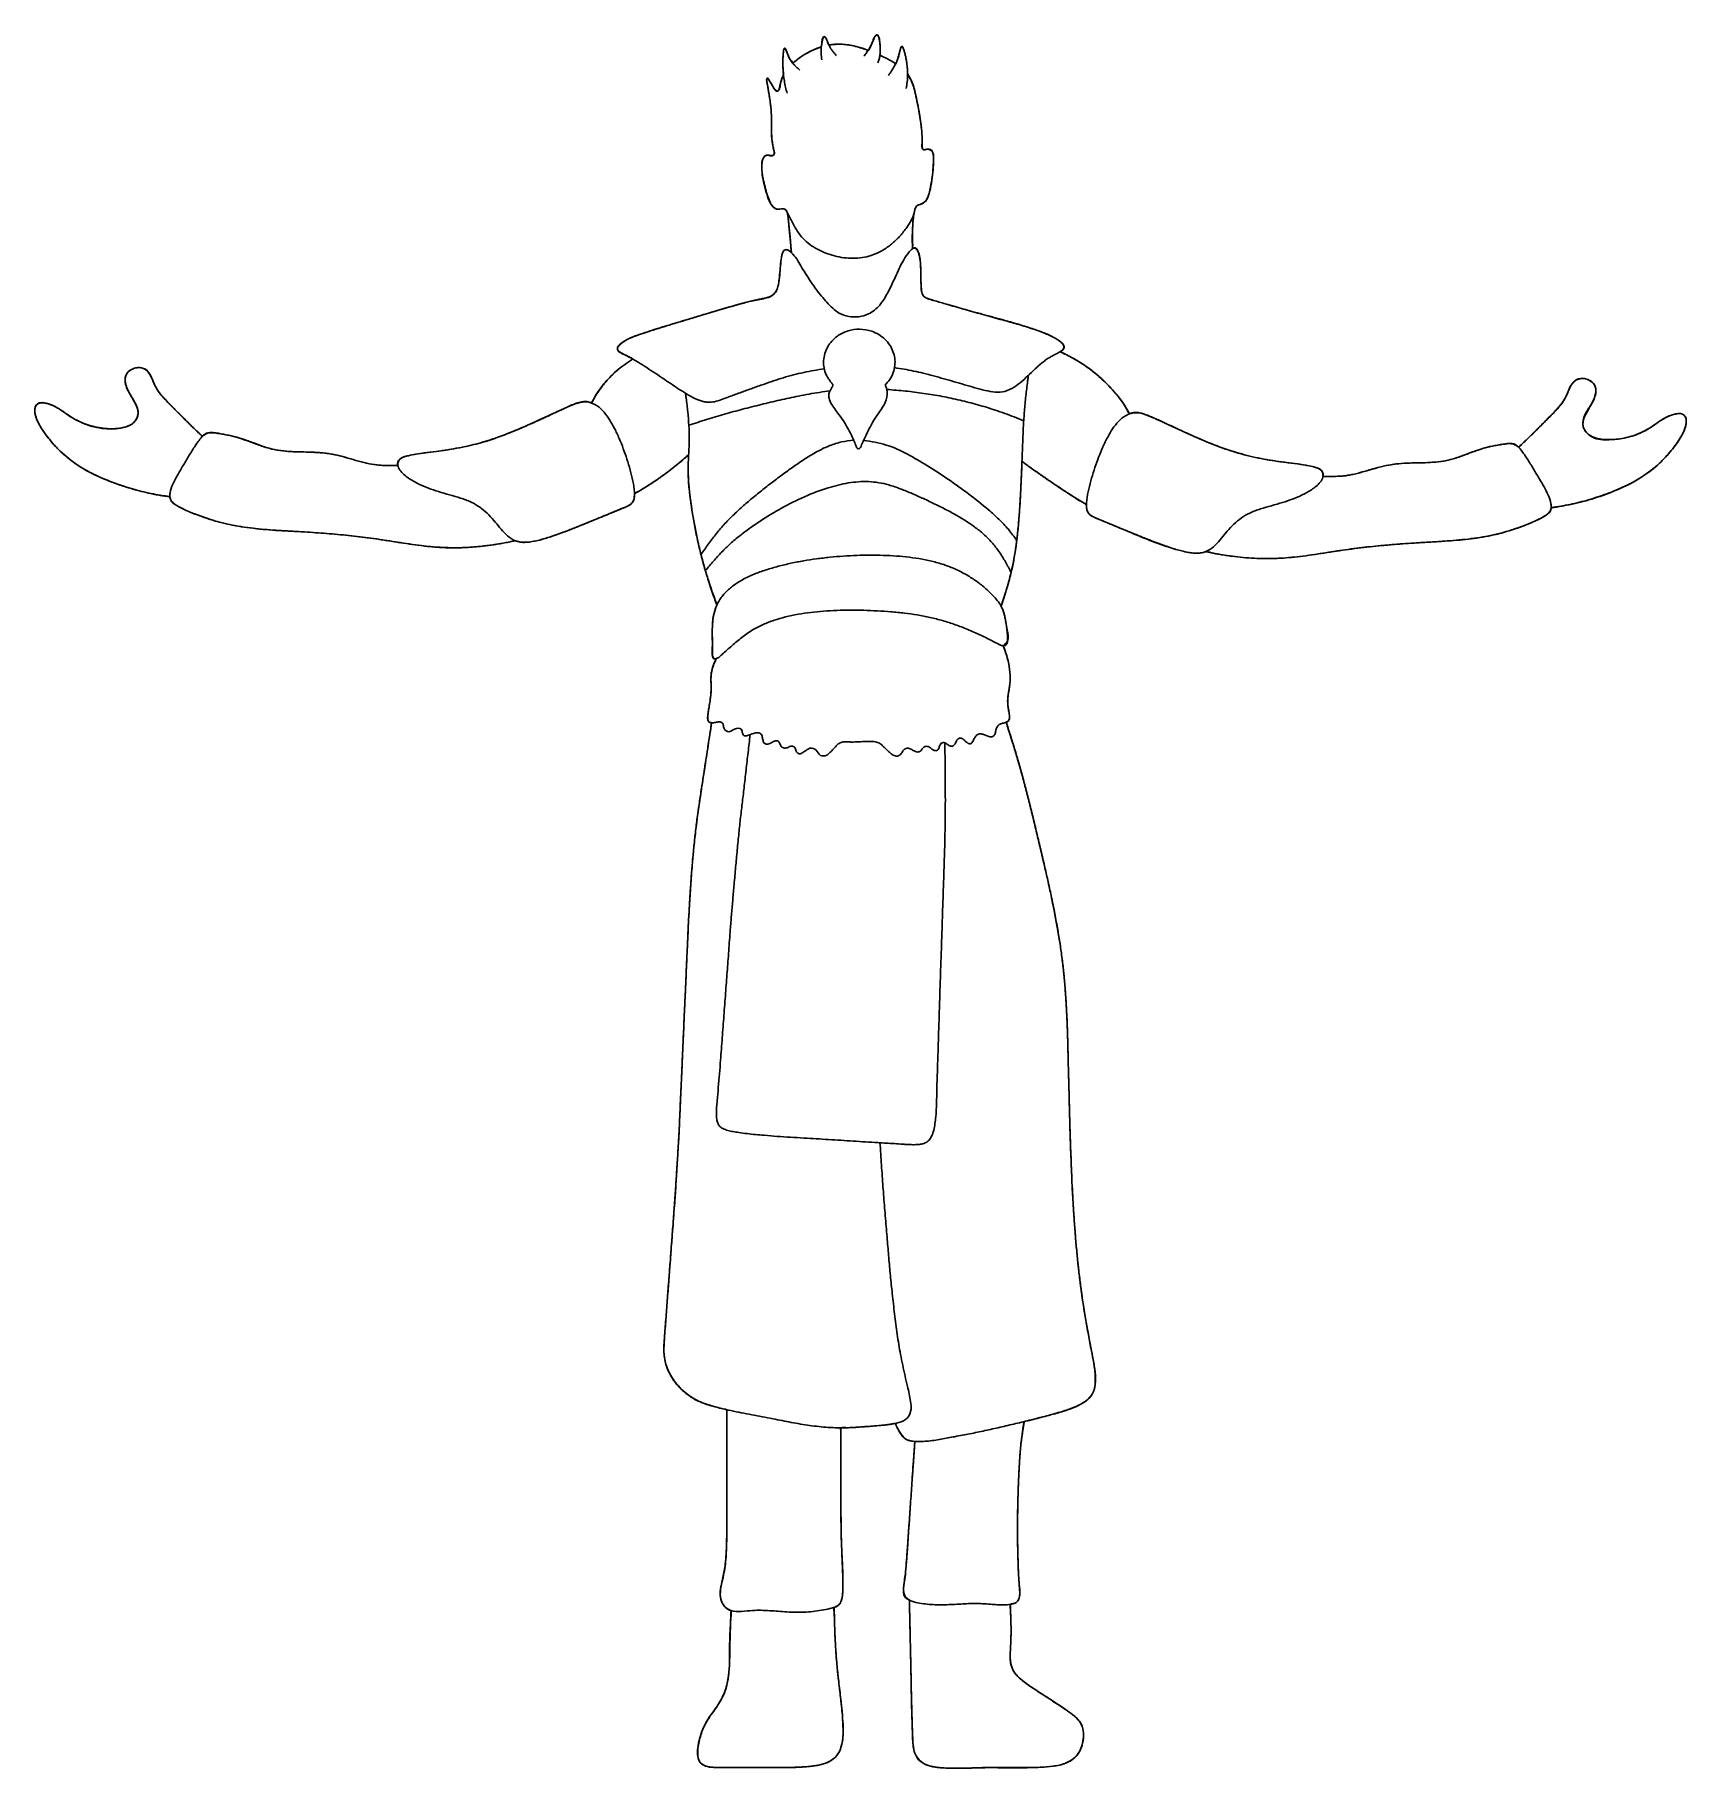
# Model space of a CAD drawing. Extents: x 108 to 368, y 22 to 294.
import ezdxf

# ---------------------------------------------------------------- set-up
doc = ezdxf.new("R2010")
doc.units = 0
doc.layers.get('0').update_dxf_attribs({"linetype": 'CONTINUOUS'})

msp = doc.modelspace()

# ---------------------------------------------------------------- linework, layer by layer
at = {"color": 5}
msp.add_lwpolyline([(241.10518, 290.631976)], close=True, dxfattribs=at)
at = {"color": 6}
for points in [[(241.913207, 238.796237)], [(192.09337, 235.374495)], [(284.023711, 233.666809)], [(215.117484, 195.785094)]]:
    msp.add_lwpolyline(points, close=True, dxfattribs=at)
at = {"color": 5}
for points, knots in [([(227.429482, 289.363829), (227.396987, 289.43465), (227.316802, 289.609408), (227.125551, 289.81671), (226.938165, 290.048562), (226.814354, 290.300057), (226.692687, 290.559791), (226.577748, 290.817907), (226.472244, 291.159738), (226.3754, 291.417275), (226.162978, 291.827216), (226.004593, 291.58853), (225.991071, 291.415504), (225.934518, 290.969624), (225.869571, 290.295959), (225.867766, 289.362388), (225.877954, 288.620828), (225.927653, 288.073201), (225.963496, 287.718721), (225.911752, 287.371142), (225.779188, 287.060878), (225.656608, 286.75229), (225.521054, 286.367532), (225.429532, 285.828035), (225.402127, 285.267533), (224.921749, 284.868103), (224.701091, 285.108162), (224.580316, 285.275351), (224.416924, 285.531965), (224.208578, 285.851268), (223.977585, 286.252845), (223.765073, 286.596066), (223.620568, 286.825545), (223.489673, 287.060987), (223.281824, 286.851443), (223.331811, 286.572225), (223.378081, 286.257722), (223.502154, 285.713905), (223.607031, 284.948356), (223.785298, 283.956133), (223.982822, 282.691405), (224.078685, 281.141085), (224.072783, 279.322904), (224.074429, 277.859362), (224.229121, 276.780945), (224.384281, 276.052739), (224.514044, 275.481029), (224.493357, 274.839115), (223.974134, 274.83858), (223.455015, 275.012475), (222.642478, 274.536632), (222.553058, 273.549884), (222.555816, 272.354132), (222.779717, 270.901128), (223.178737, 269.240065), (223.640633, 267.990249), (224.053904, 267.15133), (224.382269, 266.706556), (224.845311, 266.414962), (225.352554, 266.441072), (225.788625, 266.535493), (226.204646, 266.467287), (226.42112, 266.213403), (226.539503, 265.9728), (226.627603, 265.632284), (226.6831, 265.204945), (226.736821, 264.692749), (226.802462, 264.010855), (226.897173, 263.162169), (226.99692, 262.143456), (227.071141, 261.295881), (227.123789, 260.619893), (227.161356, 260.116136), (227.185591, 259.780279), (227.197708, 259.612364)], [0, 0, 0, 0, 0.232548, 0.573837, 0.838025, 1.124592, 1.410889, 1.697602, 1.979409, 2.444004, 2.728823, 2.880014, 3.107881, 3.283437, 4.212925, 5.148423, 6.078234, 6.43653, 6.79868, 7.143918, 7.475923, 7.807581, 8.140821, 8.698589, 9.432052, 9.862221, 10.066116, 10.295022, 10.504046, 10.971445, 11.439103, 11.906539, 12.138357, 12.339579, 12.499597, 12.802432, 13.160897, 13.463203, 14.471117, 15.47914, 16.487154, 18.309981, 20.128508, 21.949102, 22.679292, 23.408559, 24.136786, 24.587548, 24.94818, 25.43313, 26.276195, 27.282781, 28.217567, 29.91321, 31.652071, 33.345974, 33.896215, 34.45214, 34.993687, 35.449524, 35.926516, 36.352017, 36.617613, 36.892552, 37.154052, 37.667737, 38.184415, 38.699237, 39.72279, 40.746229, 41.769913, 42.275189, 42.780324, 43.285379, 43.285379, 43.285379, 43.285379]), ([(241.10518, 290.631976), (241.127471, 290.836187), (241.172071, 291.244756), (241.163791, 291.863732), (241.109886, 292.412502), (241.052123, 292.960424), (240.9953, 293.382582), (240.73255, 293.98003), (240.181674, 293.430672), (240.021294, 292.922291), (239.811436, 292.400165), (239.645929, 291.988082), (239.503519, 291.685419), (239.327314, 291.346991), (239.072269, 291.429022), (238.897039, 291.50739), (238.702812, 291.596921), (238.515489, 291.65435), (238.327358, 291.716935), (237.7128, 291.908864), (236.655804, 292.186963), (235.132831, 292.364007), (234.046357, 292.401581), (233.425934, 292.262239), (233.269934, 292.224016), (233.067165, 292.198746), (232.970939, 292.428425), (232.895683, 292.640778), (232.812965, 292.889035), (232.700198, 293.136172), (232.602858, 293.373162), (232.306957, 293.643543), (232.021974, 293.091477), (232.007912, 292.646746), (231.959643, 292.227573), (231.920816, 292.021957), (231.882664, 291.937457), (231.798962, 291.891984), (231.699649, 291.84291), (231.588839, 291.815976), (231.437965, 291.771195), (231.253875, 291.697472), (231.029189, 291.609383), (230.738031, 291.486076), (230.382608, 291.323431), (229.966595, 291.114493), (229.438489, 290.825578), (228.80893, 290.439075), (228.092528, 289.935), (227.650457, 289.554184), (227.429482, 289.363829)], [0, 0, 0, 0, 0.616041, 1.232525, 1.849053, 2.281757, 2.850768, 3.268694, 3.740986, 4.526576, 5.058228, 5.399484, 5.840896, 6.152092, 6.315138, 6.560058, 6.751814, 6.950139, 7.148367, 7.346413, 8.881964, 10.414731, 11.948689, 12.106314, 12.307219, 12.450766, 12.650639, 12.93842, 13.170862, 13.426217, 13.745988, 13.980511, 14.393067, 15.04337, 15.509956, 15.617785, 15.67348, 15.780809, 15.888894, 16.009157, 16.120165, 16.361566, 16.60303, 16.844476, 17.309941, 17.775417, 18.240772, 19.11547, 19.990476, 20.864998, 20.864998, 20.864998, 20.864998]), ([(260.341514, 249.030102), (259.390472, 249.295236), (257.488328, 249.825521), (254.634835, 250.620046), (252.438488, 251.249569), (250.896587, 251.703662), (250.003448, 251.962997), (249.300564, 252.175429), (248.778873, 252.31727), (248.451478, 252.422473), (248.020218, 252.635061), (247.66768, 253.202443), (247.575271, 253.96027), (247.552163, 254.909038), (247.530917, 256.02737), (247.520939, 257.331841), (247.41833, 258.39376), (247.270931, 259.265204), (247.116127, 259.865047), (246.801335, 260.336709), (246.493634, 260.359358), (246.356492, 260.329982), (246.142573, 260.146033), (246.31428, 260.713897), (246.202556, 261.008637), (246.181666, 261.461774), (246.186734, 261.831951), (246.189893, 262.213668), (246.200829, 262.73741), (246.223389, 263.405634), (246.272021, 264.216255), (246.32408, 264.927003), (246.404447, 265.536484), (246.520857, 266.040962), (246.621024, 266.516511), (246.813274, 266.951866), (247.225713, 267.130866), (247.82826, 267.262763), (248.519173, 267.87707), (248.849006, 268.893547), (249.079932, 270.092719), (249.324177, 271.451255), (249.495506, 272.983748), (249.522212, 274.14768), (249.485261, 274.932549), (249.412131, 275.332063), (249.233733, 275.719985), (248.817109, 275.919873), (248.422717, 275.782131), (247.959683, 275.679899), (247.661468, 276.161344), (247.715208, 276.653436), (247.767663, 277.265777), (247.728334, 277.951286), (247.666439, 278.738453), (247.541589, 279.785333), (247.355696, 281.090197), (247.081606, 282.648093), (246.795874, 284.057552), (246.51035, 285.316053), (246.178819, 286.423603), (245.745043, 287.16148), (245.465996, 287.656059), (245.43997, 287.935578), (245.434783, 288.253024), (245.40643, 288.621683), (245.365798, 289.027175), (245.298846, 289.524804), (245.201358, 290.11593), (245.066157, 290.788681), (244.888214, 291.372911), (244.777804, 291.75822), (244.512774, 292.117971), (244.293047, 291.560597), (244.214477, 291.134591), (244.064261, 290.509179), (243.925553, 290.047041), (243.788268, 289.710457), (243.693598, 289.493867), (243.624881, 289.351982), (243.590512, 289.281017)], [0, 0, 0, 0, 2.961922, 5.924035, 8.886123, 9.816123, 10.746198, 11.676106, 12.019164, 12.367338, 12.708881, 13.440365, 14.237259, 14.985905, 16.288605, 17.593325, 18.895189, 19.49253, 20.225374, 20.812765, 20.961599, 21.109856, 21.260371, 21.567554, 22.113012, 22.479171, 22.859419, 23.239692, 23.620017, 24.43243, 25.244498, 26.056574, 26.569445, 27.088253, 27.603351, 28.046812, 28.432311, 28.888561, 29.906987, 30.995392, 32.044457, 33.579151, 35.132149, 36.666087, 37.067612, 37.485522, 37.883403, 38.305735, 38.714946, 39.134661, 39.563847, 40.142548, 40.616552, 41.406215, 42.196712, 42.986593, 44.568103, 46.150379, 47.731892, 48.879888, 50.027562, 51.172754, 51.452259, 51.708908, 52.000899, 52.408539, 52.816118, 53.223711, 53.915185, 54.608713, 55.299948, 55.68303, 55.938224, 56.281492, 56.8964, 57.509565, 58.124846, 58.36135, 58.597706, 58.834209, 58.834209, 58.834209, 58.834209]), ([(243.590512, 289.281017), (243.325157, 289.449927), (242.794449, 289.787743), (241.958971, 290.228691), (241.389921, 290.497479), (241.10518, 290.631976)], [0, 0, 0, 0, 0.943321, 1.886634, 2.831384, 2.831384, 2.831384, 2.831384]), ([(227.197708, 259.612364), (227.107087, 259.69755), (226.920141, 259.873283), (226.599842, 260.081597), (226.202561, 260.113145), (225.928023, 259.853376), (225.802, 259.533829), (225.634663, 258.868954), (225.482468, 257.855131), (225.400588, 256.495362), (225.288216, 255.287971), (225.10461, 254.249561), (224.807889, 253.381903), (224.077701, 252.699752), (223.075693, 252.409717), (222.006178, 252.213805), (220.322912, 251.892745), (218.091906, 251.243025), (215.267385, 250.433006), (213.394238, 249.857722), (212.457708, 249.570093)], [0, 0, 0, 0, 0.372938, 0.769347, 1.133978, 1.463116, 1.819337, 2.159106, 3.518573, 4.885407, 6.247527, 7.149702, 8.055183, 8.942004, 10.020845, 11.129904, 12.216347, 15.15531, 18.094481, 21.033378, 21.033378, 21.033378, 21.033378]), ([(212.457708, 249.570093), (211.414662, 249.258307), (209.32665, 248.63416), (206.193013, 247.70602), (203.797165, 246.906219), (202.119903, 246.289777), (201.171744, 245.852918), (200.478784, 245.368973), (200.057862, 244.9321), (199.838361, 244.570736), (199.988739, 244.107502), (200.430007, 243.834162), (200.924305, 243.606496), (201.375004, 243.423789), (201.732316, 243.234681), (202.031965, 243.074779), (202.228816, 242.962879), (202.327235, 242.906933)], [0, 0, 0, 0, 3.266006, 6.538028, 9.803642, 10.842658, 11.896107, 12.933597, 13.339889, 13.733863, 14.120305, 14.653112, 15.234177, 15.767422, 16.107082, 16.446735, 16.786342, 16.786342, 16.786342, 16.786342]), ([(269.374853, 244.034447), (269.557357, 244.144288), (269.878463, 244.337547), (270.079453, 244.954736), (269.596981, 245.524079), (268.946663, 246.004928), (268.119673, 246.449441), (266.813574, 247.024343), (265.00706, 247.701397), (262.680257, 248.386476), (261.12079, 248.815644), (260.341514, 249.030102)], [0, 0, 0, 0, 0.625248, 1.100091, 1.723757, 2.64834, 3.587643, 4.512906, 6.936267, 9.363855, 11.7886, 11.7886, 11.7886, 11.7886]), ([(202.327235, 242.906933), (201.526949, 242.375739), (199.925937, 241.313058), (197.915154, 239.237687), (196.671165, 237.63099), (196.138189, 236.542865), (195.999838, 236.268446), (195.819545, 236.013479), (195.623292, 236.063552), (195.491376, 236.115585), (195.309623, 236.179171), (195.084916, 236.202936), (194.818508, 236.219218), (194.329636, 236.19421), (193.627192, 236.034044), (192.757142, 235.684793), (191.123453, 234.924602), (188.701608, 233.815741), (185.501598, 232.327863), (183.319912, 231.447531), (182.229463, 231.007524)], [0, 0, 0, 0, 2.873706, 5.748996, 8.62071, 8.950279, 9.33932, 9.603942, 9.734708, 9.899761, 10.040365, 10.307491, 10.574079, 10.841155, 11.773106, 12.716627, 13.650784, 17.178594, 20.708158, 24.235177, 24.235177, 24.235177, 24.235177]), ([(310.699381, 224.451186), (310.663689, 224.792216), (310.587829, 225.517035), (309.494397, 225.892503), (308.263559, 226.175419), (306.708847, 226.420183), (304.909348, 226.635582), (302.532231, 226.937687), (299.620953, 227.500887), (296.207229, 228.442552), (293.433361, 229.444756), (291.258438, 230.36533), (289.645143, 231.094188), (288.000116, 231.84289), (286.32925, 232.628665), (284.623827, 233.42864), (283.242355, 234.021526), (282.184178, 234.39068), (281.45649, 234.519644), (280.891242, 234.494592), (280.544077, 234.389823), (280.382537, 234.330317), (280.159679, 234.399418), (280.012943, 234.687929), (279.85567, 235.015721), (279.64351, 235.468338), (279.300308, 235.95795), (278.890018, 236.543454), (277.888118, 237.812194), (276.163591, 239.657672), (273.50325, 241.819306), (271.418114, 243.065969), (270.140766, 243.685215), (269.759007, 243.862591), (269.502908, 243.97716), (269.374853, 244.034447)], [0, 0, 0, 0, 0.951467, 2.022227, 3.047554, 4.864692, 6.684417, 8.502469, 12.046846, 15.571472, 19.115432, 20.885857, 22.655796, 24.426169, 26.307963, 28.19509, 30.076819, 30.817478, 31.549722, 32.287151, 32.477483, 32.644064, 32.78847, 33.131387, 33.545467, 33.905801, 34.620946, 35.33591, 36.051119, 39.468975, 42.887454, 46.304168, 46.725285, 47.146104, 47.566955, 47.566955, 47.566955, 47.566955]), ([(165.41231, 226.164262), (164.868778, 226.15896), (163.785658, 226.148395), (162.158963, 226.227692), (160.503753, 226.503872), (158.843272, 226.976938), (157.142441, 227.473762), (154.859958, 228.069488), (151.913768, 228.299349), (148.401071, 228.295387), (145.444692, 228.718881), (143.1896, 229.540096), (141.472804, 230.190653), (140.030495, 230.651704), (138.873502, 230.915444), (138.028858, 231.083018), (137.279222, 231.195811), (136.627574, 231.302453), (136.073057, 231.359817), (135.610179, 231.318708), (135.284875, 231.18522), (135.085925, 231.038624), (134.923387, 230.947805), (134.829425, 230.852413), (134.789772, 230.798157), (134.692284, 230.723489), (134.536545, 230.923711), (134.376278, 231.0574), (134.089255, 231.368236), (133.678904, 231.725405), (133.16863, 232.230627), (132.361921, 233.036081), (131.243767, 234.135191), (129.822448, 235.530409), (128.773839, 236.637622), (128.095903, 237.445128), (127.749796, 237.918419), (127.410634, 238.461325), (127.114589, 239.088606), (126.824698, 239.775675), (126.485745, 240.519589), (125.934136, 241.221287), (125.028634, 241.594179), (124.05627, 241.504198), (123.157286, 241.075592), (122.585136, 240.218741), (122.555289, 239.171878), (122.906508, 238.151216), (123.452718, 237.192068), (123.982612, 236.364325), (124.387659, 235.604454), (124.627006, 234.899735), (124.667115, 234.066781), (124.315715, 233.199335), (123.545183, 232.551769), (122.014359, 231.943945), (119.629882, 231.791899), (116.684898, 232.419247), (114.420996, 233.523399), (112.839656, 234.675362), (111.612298, 235.46521), (110.431962, 235.933491), (109.412109, 236.071145), (108.578726, 235.739092), (108.352522, 234.850096), (108.498689, 233.978789), (108.830832, 233.133191), (109.394534, 232.12047), (110.17352, 230.939625), (111.215197, 229.630748), (111.995956, 228.835843), (112.385846, 228.43889)], [0, 0, 0, 0, 1.630664, 3.249494, 4.879087, 6.651719, 8.424759, 10.197628, 13.717234, 17.238667, 20.752543, 22.589513, 24.426424, 26.26343, 27.124451, 27.985364, 28.846068, 29.398464, 29.965911, 30.517704, 30.769566, 31.009621, 31.257603, 31.323734, 31.407516, 31.464365, 31.657668, 31.963878, 32.180564, 32.896411, 33.612171, 34.328161, 36.318816, 38.314207, 40.304063, 40.890145, 41.475986, 42.061804, 42.807508, 43.553643, 44.298751, 45.262654, 46.149606, 47.10908, 48.1177, 49.039418, 50.041473, 51.139874, 52.244847, 53.346827, 54.088736, 54.823714, 55.561916, 56.547109, 57.506126, 58.498042, 61.450297, 64.499304, 67.459034, 68.92103, 70.369003, 71.828409, 72.690485, 73.423525, 74.272674, 75.168715, 76.079458, 76.976431, 78.644716, 80.317228, 81.985551, 81.985551, 81.985551, 81.985551]), ([(318.517005, 213.464665), (319.760027, 213.581997), (322.245615, 213.816617), (325.98367, 214.052948), (329.728978, 214.2726), (333.470856, 214.577924), (337.192023, 215.149858), (340.174019, 215.964127), (342.448194, 216.786716), (344.058088, 217.456997), (345.210838, 218.057807), (345.928142, 218.518008), (346.226302, 218.792409), (346.409776, 219.050412), (346.455994, 219.25878), (346.469891, 219.366549), (346.507332, 219.506004), (346.690921, 219.582093), (346.905216, 219.60057), (347.209668, 219.62377), (347.572805, 219.687948), (348.005274, 219.755899), (349.486779, 220.017853), (352.005316, 220.590096), (355.470852, 221.734226), (358.783242, 223.16609), (361.830488, 225.008433), (364.47209, 227.339764), (366.120409, 229.460504), (367.088079, 231.036687), (367.52486, 231.956999), (367.706836, 232.770072), (367.691148, 233.393403), (367.584834, 233.81175), (367.312835, 234.160569), (366.900201, 234.318475), (366.469361, 234.325572), (365.723115, 234.215894), (364.697827, 233.858207), (363.499671, 233.131203), (362.318701, 232.263979), (360.998343, 231.471247), (359.511365, 230.861872), (357.706824, 230.368081), (355.517904, 230.162974), (353.012848, 230.240351), (351.176103, 232.123003), (351.724071, 234.22917), (352.776024, 235.69983), (353.546698, 237.136023), (353.540596, 238.440758), (353.005312, 239.323263), (352.113206, 239.775411), (351.145179, 239.886582), (350.227001, 239.551559), (349.655081, 238.863695), (349.310944, 238.123269), (349.02196, 237.436312), (348.731442, 236.807275), (348.398546, 236.261723), (348.057129, 235.7867), (347.384345, 234.974609), (346.336947, 233.863141), (344.912349, 232.465623), (343.786648, 231.361981), (342.969815, 230.545305), (342.447415, 230.028018), (342.028467, 229.659762), (341.759387, 229.373343), (341.612686, 229.21593), (341.47962, 229.110614), (341.358331, 229.074926), (341.298599, 229.138314), (341.195812, 229.218414), (341.031983, 229.32344), (340.838443, 229.464285), (340.521416, 229.603213), (340.061462, 229.647161), (339.508404, 229.593056), (338.854565, 229.486715), (338.099522, 229.373769), (337.246161, 229.205008), (336.073407, 228.937476), (334.608838, 228.468471), (332.863735, 227.804323), (331.17725, 227.200491), (329.507254, 226.82455), (327.885273, 226.651543), (326.171542, 226.592007), (324.370464, 226.568019), (322.485672, 226.466977), (320.639319, 226.199488), (318.859997, 225.728523), (317.120871, 225.216274), (315.451705, 224.753082), (313.822773, 224.500192), (312.260989, 224.434415), (311.220906, 224.445585), (310.699381, 224.451186)], [0, 0, 0, 0, 3.745419, 7.489467, 11.235383, 15.001152, 18.749221, 22.512924, 24.251193, 26.003138, 27.740047, 28.146493, 28.551652, 28.956084, 29.063722, 29.187119, 29.28661, 29.476787, 29.716577, 29.949019, 30.386637, 30.824208, 31.261846, 34.900394, 38.559136, 42.196863, 45.705827, 49.19586, 52.705363, 53.716324, 54.741841, 55.750975, 56.177341, 56.604721, 57.026385, 57.447442, 57.881284, 58.308401, 59.706703, 61.098544, 62.499792, 64.103271, 65.703017, 67.307654, 69.690464, 72.317824, 74.590485, 76.378816, 78.27318, 80.114838, 81.120004, 82.042906, 83.054247, 84.011463, 84.899651, 85.860334, 86.604902, 87.350825, 88.096058, 88.680631, 89.265057, 89.849641, 91.842992, 93.842722, 95.836876, 96.572359, 97.307682, 98.043021, 98.241442, 98.489085, 98.68108, 98.765247, 98.820161, 98.924431, 99.164529, 99.398508, 99.642603, 100.192695, 100.758644, 101.309723, 102.179227, 103.048909, 103.918637, 105.786763, 107.654657, 109.522638, 111.154304, 112.776153, 114.408807, 116.297227, 118.180115, 120.067816, 121.881483, 123.695736, 125.509294, 127.072708, 128.628483, 130.193162, 130.193162, 130.193162, 130.193162]), ([(182.229463, 231.007524), (181.230517, 230.649728), (179.236569, 229.93555), (176.155586, 229.133419), (174.068382, 228.773872), (173.02266, 228.593733)], [0, 0, 0, 0, 3.182254, 6.351947, 9.534543, 9.534543, 9.534543, 9.534543]), ([(112.385846, 228.43889), (113.310435, 227.646279), (115.15774, 226.062663), (118.414514, 224.376906), (121.235863, 223.279084), (123.534869, 222.537999), (125.266654, 222.054373), (126.577338, 221.755604), (127.450039, 221.584112), (127.879323, 221.509423), (128.302261, 221.426696), (128.773332, 221.395662), (129.186367, 221.347944), (129.600897, 221.287418), (129.685166, 221.019275), (129.725596, 220.814108), (129.807705, 220.602166), (129.957057, 220.438869), (130.118153, 220.290367), (130.668548, 219.885708), (131.680883, 219.316673), (133.174263, 218.687089), (134.748896, 218.108612), (136.38134, 217.553862), (138.098291, 217.077358), (139.261781, 216.842262), (139.843573, 216.724704)], [0, 0, 0, 0, 3.642257, 7.277138, 10.925741, 12.723083, 14.521009, 16.318461, 16.753908, 17.1894, 17.624902, 18.049272, 18.586699, 18.943201, 19.138572, 19.367943, 19.586087, 19.805143, 20.024562, 20.243842, 21.851594, 23.492037, 25.103045, 26.883471, 28.663408, 30.443634, 30.443634, 30.443634, 30.443634]), ([(162.09249, 214.63236), (163.340444, 214.439066), (165.837399, 214.052317), (169.583158, 213.479778), (172.695034, 213.228405), (175.138933, 213.239812), (176.908184, 213.328106), (178.398122, 213.464726), (179.609818, 213.609724), (180.545952, 213.739702), (181.320279, 213.862933), (181.934391, 213.968968), (182.388746, 214.054035), (182.816263, 214.129968), (183.212825, 214.230123), (183.576456, 214.322355), (183.925729, 214.332684), (184.225237, 214.249468), (184.498297, 214.169673), (184.854594, 214.101387), (185.295032, 214.08989), (185.809408, 214.117315), (186.747989, 214.244481), (188.097719, 214.552448), (189.824363, 215.108787), (191.476629, 215.715294), (193.069636, 216.318646), (194.601063, 216.932182), (196.024396, 217.518405), (197.344319, 218.06594), (198.563329, 218.568645), (199.576452, 218.993983), (200.393647, 219.320207), (201.005302, 219.568036), (201.518907, 219.809507), (201.926871, 220.048797), (202.217934, 220.29427), (202.442221, 220.60048), (202.531861, 220.960407), (202.538523, 221.306232), (202.553092, 221.654056), (202.811703, 221.911267), (203.120156, 222.065297), (203.482401, 222.251366), (203.851986, 222.487849), (204.263489, 222.739282), (204.787271, 223.07267), (205.423147, 223.488014), (206.16669, 223.991749), (207.143848, 224.676176), (208.334993, 225.566341), (209.722848, 226.684145), (210.61739, 227.464978), (211.065099, 227.855777)], [0, 0, 0, 0, 3.788565, 7.580307, 11.366868, 13.137538, 14.908933, 16.679657, 17.624879, 18.569798, 19.514795, 19.976989, 20.439286, 20.901725, 21.278889, 21.666128, 22.026246, 22.309908, 22.593889, 22.880632, 23.395131, 23.910435, 24.425275, 26.234441, 28.053893, 29.864707, 31.514302, 33.164067, 34.813736, 36.132297, 37.451001, 38.769562, 39.428491, 40.090749, 40.749189, 41.12969, 41.506057, 41.885446, 42.247216, 42.593633, 42.937275, 43.24035, 43.626208, 43.977333, 44.459656, 44.941906, 45.42414, 46.322194, 47.220354, 48.118354, 49.901049, 51.680261, 53.462963, 53.462963, 53.462963, 53.462963]), ([(173.02266, 228.593733), (172.484924, 228.517731), (171.409362, 228.365714), (169.790822, 228.173352), (168.389887, 227.961028), (167.146511, 227.768949), (166.152396, 227.523689), (165.47315, 226.999053), (165.370997, 226.551951), (165.370774, 226.355416), (165.398456, 226.22802), (165.41231, 226.164262)], [0, 0, 0, 0, 1.629298, 3.25887, 4.887927, 5.884257, 7.021889, 7.990107, 8.1847, 8.379634, 8.574933, 8.574933, 8.574933, 8.574933]), ([(211.065099, 227.855777), (211.034104, 227.095927), (210.972329, 225.58146), (211.072115, 223.305276), (211.324697, 220.992883), (211.678899, 218.638849), (212.090237, 216.243896), (212.587062, 213.869162), (213.171464, 211.518725), (213.829432, 209.192269), (214.385756, 207.44697), (214.783594, 206.266585), (215.005683, 205.645222), (215.171442, 205.139393), (215.339092, 204.763315), (215.451648, 204.513703), (215.512006, 204.27372), (215.446913, 204.082166), (215.369009, 203.936288), (215.204315, 203.587301), (215.053325, 203.005526), (214.896178, 202.207026), (214.806741, 201.285762), (214.780666, 200.251843), (214.789379, 199.107071), (214.830903, 198.12953), (214.750636, 197.224606), (214.735291, 196.53344), (214.866002, 195.870964), (215.16647, 195.768064), (215.295598, 195.782788), (215.37399, 195.815938), (215.41345, 195.832625)], [0, 0, 0, 0, 2.280644, 4.545575, 6.826741, 9.256486, 11.686222, 14.115977, 16.533016, 18.950827, 21.367815, 22.027656, 22.687554, 23.347465, 23.623825, 23.91953, 24.176863, 24.333836, 24.512413, 24.67501, 25.489435, 26.303097, 27.117845, 28.261398, 29.405535, 30.549134, 31.204307, 32.095078, 32.755883, 32.882073, 33.008598, 33.136837, 33.136837, 33.136837, 33.136837]), ([(263.03853, 219.299708), (263.087978, 220.092262), (263.186871, 221.677347), (263.291247, 224.057435), (263.359669, 225.686865), (263.396732, 226.565582), (263.402212, 226.693478), (263.406069, 226.778735), (263.407998, 226.821366)], [0, 0, 0, 0, 2.382234, 4.7644, 7.146878, 7.274885, 7.402896, 7.530917, 7.530917, 7.530917, 7.530917]), ([(263.407998, 226.821366), (263.888188, 226.460645), (264.848772, 225.739052), (266.33171, 224.715033), (267.866069, 223.678083), (269.438528, 222.607837), (271.076161, 221.545628), (272.250762, 220.756288), (273.034262, 220.345097), (273.322191, 220.194846), (273.521709, 219.987613), (273.533658, 219.782409), (273.525884, 219.629703), (273.530984, 219.376646), (273.618187, 219.042728), (273.828099, 218.6535), (274.15023, 218.353473), (274.527277, 218.12902), (274.921638, 217.945335), (275.527111, 217.6962), (276.333316, 217.359104), (277.344482, 216.942094), (279.156054, 216.195299), (281.758148, 215.084568), (285.191356, 213.717099), (287.878545, 212.882399), (289.758404, 212.45772), (290.793664, 212.352415), (291.547229, 212.402391), (291.965179, 212.543173), (292.094336, 212.59841), (292.328294, 212.659149), (292.692235, 212.599377), (293.135969, 212.480659), (293.74317, 212.320344), (294.503852, 212.2027), (295.418979, 212.048306), (297.215264, 211.794759), (299.901547, 211.548065), (303.486638, 211.525498), (307.147213, 211.854098), (310.871903, 212.41744), (314.685777, 213.003548), (317.239709, 213.310933), (318.517005, 213.464665)], [0, 0, 0, 0, 1.801581, 3.603922, 5.405436, 7.357599, 9.309712, 11.262083, 11.600228, 11.957021, 12.24801, 12.396375, 12.557201, 12.709785, 13.153122, 13.577397, 14.020061, 14.453824, 14.890262, 15.324137, 16.417983, 17.511783, 18.605482, 22.296293, 26.000015, 29.687133, 30.726162, 31.77238, 32.808798, 32.948317, 33.093684, 33.230193, 33.667431, 34.167686, 34.619082, 35.547088, 36.4753, 37.403584, 40.988775, 44.558882, 48.143215, 52.001848, 55.859101, 59.718356, 59.718356, 59.718356, 59.718356]), ([(260.448826, 197.851957), (260.729108, 198.08914), (261.474275, 198.719721), (261.070277, 200.22717), (260.884015, 201.409694), (260.742315, 202.320702), (260.58293, 203.037811), (260.4253, 203.54896), (260.267856, 203.833596), (260.206003, 203.931381), (260.142846, 204.080412), (260.179644, 204.299399), (260.272078, 204.540872), (260.406689, 204.874575), (260.536948, 205.299686), (260.706639, 205.808507), (261.028439, 206.830885), (261.472848, 208.375362), (261.967971, 210.460357), (262.358053, 212.605811), (262.647041, 214.805548), (262.874617, 217.04998), (262.9839, 218.549896), (263.03853, 219.299708)], [0, 0, 0, 0, 1.036882, 2.756686, 4.027803, 4.765313, 5.502056, 6.238599, 6.353382, 6.476476, 6.586553, 6.830232, 7.109181, 7.370358, 7.906726, 8.443106, 8.979333, 11.122176, 13.262905, 15.405524, 17.660932, 19.917118, 22.172427, 22.172427, 22.172427, 22.172427]), ([(139.843573, 216.724704), (141.146943, 216.525834), (143.756844, 216.127613), (147.710088, 215.892258), (150.344977, 215.746787), (151.661151, 215.674122)], [0, 0, 0, 0, 3.953217, 7.916018, 11.871182, 11.871182, 11.871182, 11.871182]), ([(151.661151, 215.674122), (152.823308, 215.594749), (155.148323, 215.435956), (158.627732, 215.094778), (160.937789, 214.78647), (162.09249, 214.63236)], [0, 0, 0, 0, 3.494508, 6.991122, 10.485755, 10.485755, 10.485755, 10.485755]), ([(260.924136, 185.819755), (261.073973, 185.890232), (261.360816, 186.025151), (261.474568, 186.514269), (261.424508, 187.054885), (261.315501, 187.698009), (261.190186, 188.420518), (261.139091, 189.23482), (261.237323, 190.125243), (261.397147, 191.083094), (261.530618, 192.014088), (261.559984, 192.921528), (261.509909, 193.794598), (261.382296, 194.739555), (261.170597, 195.750652), (260.86375, 196.820559), (260.587094, 197.508257), (260.448826, 197.851957)], [0, 0, 0, 0, 0.470869, 0.901414, 1.382354, 2.117483, 2.84968, 3.584181, 4.555409, 5.528057, 6.499885, 7.373521, 8.246759, 9.120607, 10.231697, 11.34345, 12.454238, 12.454238, 12.454238, 12.454238]), ([(215.41345, 195.832625), (215.242333, 195.468158), (214.904205, 194.747969), (214.611178, 193.579199), (214.561965, 192.474078), (214.606903, 191.460046), (214.591556, 190.536312), (214.507878, 189.619388), (214.353377, 188.711493), (214.202567, 187.810353), (214.111011, 187.024503), (214.076999, 186.412517), (214.164151, 185.859066), (214.506023, 185.786214), (214.677455, 185.749683)], [0, 0, 0, 0, 1.20609, 2.383241, 3.585566, 4.510949, 5.428992, 6.354451, 7.270663, 8.188467, 9.1046, 9.613436, 10.089268, 10.567868, 10.567868, 10.567868, 10.567868]), ([(214.677455, 185.749683), (214.551545, 184.928586), (214.299727, 183.28639), (213.921578, 180.823163), (213.553799, 178.416507), (213.188886, 176.067587), (212.835366, 173.775145), (212.499578, 171.454309), (212.20021, 169.102893), (211.937243, 166.721591), (211.705203, 164.357448), (211.511468, 162.010168), (211.353588, 159.68064), (211.230326, 157.65892), (211.129733, 155.945799), (211.053468, 154.540987), (210.967962, 152.7291), (210.870483, 150.510241), (210.751938, 147.884964), (210.620733, 144.954159), (210.475599, 141.717847), (210.316762, 138.176048), (210.210654, 135.814857), (210.1576, 134.63426)], [0, 0, 0, 0, 2.492085, 4.98417, 7.476255, 9.795865, 12.115459, 14.434866, 16.830652, 19.226248, 21.621975, 23.956948, 26.29172, 28.62645, 30.033364, 31.439932, 32.847063, 35.475049, 38.102932, 40.730918, 44.27627, 47.821626, 51.366993, 51.366993, 51.366993, 51.366993]), ([(266.455372, 165.363785), (266.27593, 166.126528), (265.91701, 167.652162), (265.374657, 169.939598), (264.799361, 172.27484), (264.192343, 174.657679), (263.553855, 177.088418), (262.91667, 179.412236), (262.263048, 181.623756), (261.601678, 183.724361), (261.149985, 185.121284), (260.924136, 185.819755)], [0, 0, 0, 0, 2.350703, 4.701858, 7.052517, 9.565794, 12.078609, 14.592054, 16.794241, 18.996418, 21.19865, 21.19865, 21.19865, 21.19865]), ([(270.095168, 145.052858), (270.024927, 145.802584), (269.884445, 147.30202), (269.605022, 149.543946), (269.266086, 151.829822), (268.863874, 154.157838), (268.410382, 156.529), (267.940506, 158.827989), (267.457019, 161.055364), (266.962196, 163.210953), (266.624305, 164.64621), (266.455372, 165.363785)], [0, 0, 0, 0, 2.25892, 4.517791, 6.776788, 9.190987, 11.604701, 14.018974, 16.230358, 18.442262, 20.65384, 20.65384, 20.65384, 20.65384]), ([(270.931126, 122.379102), (270.904783, 123.394608), (270.852095, 125.425656), (270.773896, 128.472231), (270.700434, 131.21778), (270.643509, 133.662673), (270.59553, 135.806664), (270.530156, 138.026148), (270.428511, 140.320213), (270.288034, 142.688392), (270.159457, 144.264703), (270.095168, 145.052858)], [0, 0, 0, 0, 3.047542, 6.095194, 9.142736, 11.287128, 13.431853, 15.576326, 17.948312, 20.320573, 22.692828, 22.692828, 22.692828, 22.692828]), ([(210.1576, 134.63426), (210.110816, 133.591192), (210.017249, 131.505056), (209.877384, 128.375831), (209.760565, 125.809966), (209.674319, 123.807061), (209.614183, 122.367379), (209.527337, 120.557824), (209.397784, 118.379259), (209.231198, 115.831557), (209.091322, 113.655663), (208.976754, 111.851928), (208.877766, 110.420776), (208.728733, 108.401731), (208.530819, 105.794573), (208.290856, 102.599005), (208.056543, 99.49373), (207.830823, 96.478556), (207.606461, 93.554007), (207.434702, 91.103467), (207.259841, 89.129436), (207.168433, 87.628305), (207.214747, 86.098477), (207.580977, 84.58255), (208.264587, 83.16106), (209.20491, 81.785711), (210.420513, 80.523427), (211.942723, 79.48123), (213.392374, 78.848121), (214.65477, 78.447461), (215.699395, 78.205174), (216.445711, 77.959417), (216.961385, 77.940426), (217.110686, 77.765299), (217.050446, 77.48839), (217.080442, 77.138951), (217.071189, 76.721633), (217.072146, 76.445423), (217.072625, 76.307355)], [0, 0, 0, 0, 3.132348, 6.264701, 9.397049, 10.837909, 12.278982, 13.719858, 16.272759, 18.826079, 21.379304, 22.813912, 24.24818, 25.68299, 28.887519, 32.092156, 35.296685, 38.229829, 41.162982, 44.096126, 45.599319, 47.107888, 48.607535, 50.173297, 51.745984, 53.313887, 55.155855, 56.968749, 58.811555, 59.877987, 60.944133, 62.010339, 62.277314, 62.402466, 62.644845, 63.059865, 63.474777, 63.889471, 63.889471, 63.889471, 63.889471]), ([(271.465727, 109.853949), (271.423552, 110.553469), (271.339184, 111.952818), (271.232424, 114.052875), (271.148428, 116.145218), (271.071321, 118.228814), (270.991166, 120.303598), (270.951139, 121.687267), (270.931126, 122.379102)], [0, 0, 0, 0, 2.102365, 4.205657, 6.308167, 8.384388, 10.460746, 12.537107, 12.537107, 12.537107, 12.537107]), ([(246.582025, 72.889533), (246.534984, 72.207602), (246.440904, 70.84374), (246.29977, 68.797948), (246.130025, 66.336499), (245.931254, 63.459465), (245.704767, 60.166695), (245.510497, 57.378017), (245.356626, 55.092644), (245.21606, 53.312984), (245.099703, 51.867557), (244.939161, 50.763189), (244.818524, 49.994006), (244.782836, 49.372735), (244.833688, 48.917826), (244.925272, 48.634163), (245.066876, 48.389442), (245.271009, 48.222147), (245.478901, 48.109839), (245.646594, 47.996838), (245.734766, 47.855654), (245.740842, 47.717173), (245.73702, 47.491123), (245.749457, 47.17083), (245.756393, 46.769422), (245.772375, 46.039603), (245.795121, 44.981833), (245.82537, 43.595897), (245.869423, 41.557672), (245.927878, 38.867194), (246.000397, 35.524499), (246.06195, 32.683498), (246.112916, 30.344233), (246.159601, 28.50692), (246.236991, 26.802431), (246.292644, 25.223347), (246.513811, 23.779124), (247.353018, 22.527097), (248.692136, 21.908995), (250.100549, 21.640836), (251.817495, 21.538917), (253.807424, 21.520397), (256.080076, 21.597048), (258.390127, 21.671434), (260.738267, 21.659845), (263.123036, 21.625212), (265.332901, 21.64442), (267.379743, 21.719634), (269.235894, 21.969447), (270.684232, 22.465648), (271.619409, 23.111327), (272.144853, 23.680323), (272.621693, 24.476536), (272.970398, 25.526137), (273.118149, 26.770848), (272.979787, 28.08824), (272.245909, 29.276931), (271.146187, 30.168014), (269.696463, 31.130338), (267.980339, 32.268852), (265.96913, 33.558607), (264.27857, 34.683291), (262.956326, 35.692788), (262.083777, 36.676742), (261.655598, 37.739109), (261.556762, 38.684147), (261.550869, 39.45431), (261.601197, 40.34147), (261.658097, 41.345523), (261.698308, 42.469282), (261.703576, 43.399796), (261.685046, 44.136581), (261.665756, 44.679108), (261.646806, 45.181245), (261.632273, 45.643013), (261.613446, 46.064784), (261.614972, 46.424523), (261.569828, 46.749644), (261.54606, 46.991005), (261.529233, 47.279703), (261.796712, 47.353322), (262.023892, 47.399953), (262.310301, 47.46116), (262.55841, 47.623501), (262.783583, 47.852957), (262.992969, 48.269015), (263.080271, 48.888522), (263.038093, 49.642739), (262.949862, 50.519116), (262.901512, 51.514034), (262.842003, 52.632676), (262.783365, 54.175784), (262.731951, 56.143368), (262.703619, 58.535367), (262.711038, 60.90605), (262.750297, 63.254823), (262.820002, 65.581454), (262.921409, 67.889676), (263.052057, 70.178955), (263.222799, 72.448673), (263.467188, 74.076934), (263.591223, 75.084379), (263.620014, 75.471762), (263.703619, 75.756772), (263.756146, 75.963223), (263.874959, 76.03326), (264.212332, 76.078152), (264.753087, 76.248688), (265.496777, 76.422617), (266.338672, 76.636241), (267.281507, 76.876838), (268.320786, 77.162324), (269.547477, 77.530364), (270.980225, 77.967094), (272.554543, 78.604882), (273.7937, 79.405678), (274.526585, 80.356769), (274.837942, 81.256107), (274.974706, 82.609367), (274.838452, 84.401122), (274.447256, 86.570151), (273.984689, 88.77723), (273.580259, 91.037386), (273.181688, 93.347837), (272.833369, 95.650473), (272.529851, 97.943661), (272.259806, 100.225018), (272.018152, 102.562392), (271.807959, 104.955647), (271.622825, 107.403783), (271.518094, 109.037207), (271.465727, 109.853949)], [0, 0, 0, 0, 2.050655, 4.101309, 6.151964, 9.452538, 12.752996, 16.053569, 17.838986, 19.624321, 21.409884, 22.186939, 22.9713, 23.746429, 24.044633, 24.33855, 24.636093, 24.877953, 25.118351, 25.347682, 25.475184, 25.599601, 25.755152, 26.15693, 26.558597, 26.960367, 28.346569, 29.732881, 31.119082, 34.462701, 37.806211, 41.149503, 42.987792, 44.825477, 46.663807, 48.10355, 49.574035, 50.9931, 52.409943, 53.86642, 55.28859, 57.561143, 59.836157, 62.109327, 64.494425, 66.87962, 69.264186, 71.124507, 73.019835, 74.873671, 75.64428, 76.407024, 77.177967, 78.413023, 79.691698, 80.923208, 82.309155, 83.746079, 85.143196, 87.532463, 89.922852, 92.311401, 93.622674, 94.90659, 96.208275, 96.97698, 97.747777, 98.517034, 99.642107, 100.764943, 101.890069, 102.433005, 102.975891, 103.518706, 103.940385, 104.362169, 104.784174, 105.022128, 105.333558, 105.55868, 105.756296, 106.054168, 106.295642, 106.617436, 106.928754, 107.250641, 107.996331, 108.770418, 109.517423, 110.637803, 111.758015, 112.878243, 115.270275, 117.662615, 120.054474, 122.382111, 124.709714, 127.037298, 129.313176, 131.588771, 133.864102, 134.244228, 134.640544, 135.016633, 135.156555, 135.242658, 135.410048, 136.173988, 136.938033, 137.701973, 138.779422, 139.857281, 140.934831, 142.621995, 144.347428, 146.027171, 146.971003, 147.893743, 148.841422, 151.035072, 153.255173, 155.454183, 157.799176, 160.142899, 162.487793, 164.78509, 167.082204, 169.379424, 171.834307, 174.289373, 176.744615, 176.744615, 176.744615, 176.744615]), ([(217.072625, 76.307355), (217.072397, 75.228473), (217.071941, 73.070673), (217.071657, 69.833993), (217.069448, 67.011856), (217.073121, 64.604279), (217.079501, 62.611221), (217.064754, 60.473924), (217.056585, 58.191318), (217.005251, 55.765487), (216.87358, 53.790356), (216.631186, 52.284134), (216.398511, 51.235051), (216.199046, 50.352591), (216.069262, 49.628116), (216.021588, 49.063242), (216.047471, 48.551499), (216.13404, 48.103345), (216.253813, 47.72048), (216.397685, 47.406575), (216.545874, 47.159265), (216.681996, 46.970871), (216.826871, 46.807792), (216.976306, 46.669169), (217.127452, 46.555466), (217.268651, 46.461098), (217.413212, 46.406722), (217.537035, 46.370614), (217.746101, 46.27115), (217.76325, 45.83738), (217.723365, 45.388613), (217.64465, 44.780216), (217.633462, 44.111098), (217.591755, 43.338139), (217.549933, 42.449461), (217.515511, 41.443365), (217.502862, 40.320196), (217.496922, 38.883697), (217.473261, 37.137516), (217.250197, 35.087945), (216.663546, 33.073778), (215.563934, 31.265238), (214.282939, 29.573613), (213.341333, 27.888601), (212.785434, 26.252534), (212.473304, 24.768653), (212.415262, 23.364308), (212.964046, 22.139258), (214.102642, 21.735502), (215.677679, 21.656096), (217.754238, 21.629562), (220.266198, 21.640949), (222.68189, 21.66664), (224.998413, 21.653476), (227.21621, 21.65752), (229.194078, 21.742627), (230.936616, 21.902195), (232.41496, 22.221935), (233.62854, 22.799358), (234.425011, 23.603555), (234.870961, 24.429248), (235.237307, 25.679439), (235.384362, 27.366351), (235.276307, 29.414983), (235.123886, 30.777407), (235.048162, 31.454263)], [0, 0, 0, 0, 3.236645, 6.473399, 9.710044, 11.703045, 13.696155, 15.689176, 18.115133, 20.54358, 22.969157, 24.044608, 25.116982, 26.192298, 26.758745, 27.323685, 27.889337, 28.289556, 28.690121, 29.09013, 29.322107, 29.554193, 29.786347, 29.975426, 30.164473, 30.353874, 30.482144, 30.624567, 30.745595, 31.145052, 31.717986, 32.186276, 32.959385, 33.732607, 34.506041, 35.629081, 36.752167, 37.875602, 39.938974, 41.988582, 44.046676, 46.171483, 48.292108, 50.418969, 51.923232, 53.459989, 54.957194, 56.104485, 57.175235, 58.356861, 60.870293, 63.38538, 65.899099, 68.115891, 70.335572, 72.551412, 74.053793, 75.57939, 77.075106, 78.005552, 78.926708, 79.859971, 81.897625, 83.966877, 86.009829, 86.009829, 86.009829, 86.009829]), ([(235.048162, 31.454263), (234.95731, 32.26607), (234.775611, 33.889641), (234.490234, 36.323302), (234.253505, 38.742808), (234.109316, 41.147639), (233.968533, 43.537981), (234.016033, 45.21351), (233.896691, 46.221464), (233.876309, 46.489134), (233.849734, 46.771198), (234.014125, 46.846754), (234.129406, 46.87925), (234.333758, 46.942908), (234.57153, 47.106659), (234.828973, 47.376162), (235.04047, 47.788986), (235.180661, 48.329812), (235.253745, 48.97073), (235.30518, 50.210731), (235.299811, 52.048595), (235.17412, 54.479198), (235.051559, 56.913443), (235.002014, 59.35194), (234.977964, 61.793646), (234.958262, 64.210489), (234.944102, 66.602305), (234.949778, 68.969074), (234.954439, 70.805546), (234.955085, 72.111725), (234.956084, 72.887729), (234.956064, 73.496924), (234.957143, 73.939274), (234.954902, 74.21494), (234.963044, 74.44575), (234.9453, 74.643545), (234.931992, 74.788591), (234.943839, 75.020375), (235.354295, 75.044922), (235.717004, 75.047862), (236.212352, 75.02362), (236.707973, 75.058678), (237.260846, 75.08687), (238.044005, 75.144724), (239.060221, 75.216866), (240.308465, 75.30892), (241.321023, 75.40088), (242.099249, 75.482958), (242.639955, 75.56197), (243.073845, 75.608756), (243.348455, 75.697057), (243.527886, 75.670119), (243.586076, 75.518762), (243.654233, 75.388228), (243.710848, 75.262187), (243.870119, 74.950175), (244.143866, 74.437436), (244.567264, 73.7675), (245.064177, 73.256356), (245.608608, 73.018243), (246.091871, 72.922578), (246.419229, 72.900508), (246.582025, 72.889533)], [0, 0, 0, 0, 2.450596, 4.901061, 7.351365, 9.741361, 12.131371, 14.521534, 14.789369, 15.137377, 15.387196, 15.491866, 15.640755, 15.755307, 16.12956, 16.490336, 16.864675, 17.506082, 18.155899, 18.797209, 21.228386, 23.665877, 26.098269, 28.539998, 30.982075, 33.423857, 35.790744, 38.157604, 40.524141, 41.30019, 42.076131, 42.852181, 43.127694, 43.403315, 43.678828, 43.82123, 43.994259, 44.131157, 44.445071, 44.951644, 45.345717, 45.898538, 46.45111, 47.003766, 48.255227, 49.507058, 50.758509, 51.30589, 51.8533, 52.400664, 52.605665, 52.720135, 52.900206, 53.037144, 53.174209, 53.311577, 54.089662, 54.914813, 55.690706, 56.178567, 56.673117, 57.16236, 57.16236, 57.16236, 57.16236])]:
    msp.add_open_spline(points, degree=3, knots=knots, dxfattribs=at)
at = {"color": 6}
for points, knots in [([(226.526883, 284.63425), (226.368238, 285.270727), (226.051775, 286.540356), (225.866051, 288.500746), (225.872832, 289.912609), (225.920471, 290.773299), (225.94008, 291.081818), (225.995553, 291.363763), (226.010355, 291.582528), (226.181779, 291.759278), (226.375611, 291.36993), (226.534134, 291.030246), (226.74096, 290.464043), (227.017292, 289.895702), (227.440085, 289.33061), (227.962458, 288.776721), (228.343355, 288.441047), (228.533966, 288.273066)], [0, 0, 0, 0, 1.965497, 3.920727, 5.887526, 6.196453, 6.506564, 6.815194, 7.051369, 7.176604, 7.399954, 7.973382, 8.548308, 9.124336, 9.885834, 10.646228, 11.407919, 11.407919, 11.407919, 11.407919]), ([(227.429972, 289.363339), (227.875966, 289.731363), (228.770195, 290.469262), (230.287992, 291.33468), (231.376542, 291.73321), (231.919447, 291.931973)], [0, 0, 0, 0, 1.732733, 3.474176, 5.206866, 5.206866, 5.206866, 5.206866]), ([(231.997848, 289.89206), (231.943353, 290.229983), (231.833942, 290.908444), (231.874266, 291.934751), (232.026525, 292.751846), (232.126304, 293.260422), (232.365095, 293.598967), (232.702102, 293.181435), (232.874963, 292.77619), (233.106256, 292.221787), (233.330137, 291.718966), (233.627148, 291.284862), (233.95438, 290.915125), (234.17873, 290.674905), (234.291587, 290.554064)], [0, 0, 0, 0, 1.023494, 2.054912, 3.081379, 3.450875, 3.707552, 4.046001, 4.62638, 5.210428, 5.792554, 6.287596, 6.777618, 7.273636, 7.273636, 7.273636, 7.273636]), ([(233.101352, 292.225489), (233.800002, 292.294096), (235.194078, 292.430993), (237.278273, 292.055054), (238.602065, 291.612845), (239.266171, 291.391002)], [0, 0, 0, 0, 2.097099, 4.184514, 6.28592, 6.28592, 6.28592, 6.28592]), ([(238.592407, 290.465372), (238.719942, 290.637262), (238.974533, 290.980395), (239.345029, 291.503932), (239.624043, 291.983953), (239.820851, 292.408324), (239.970919, 292.758363), (240.109705, 293.060783), (240.221373, 293.333784), (240.327776, 293.549157), (240.468119, 293.797475), (240.883247, 293.775486), (240.946329, 293.336571), (241.049602, 292.901584), (241.124435, 292.376365), (241.167699, 291.79576), (241.167847, 291.201753), (241.109724, 290.604189), (240.989336, 290.006582), (240.861813, 289.621746), (240.797943, 289.429001)], [0, 0, 0, 0, 0.642135, 1.281851, 1.923321, 2.304033, 2.684772, 3.065353, 3.303908, 3.564892, 3.801126, 4.099807, 4.524422, 4.920431, 5.504187, 6.089691, 6.673296, 7.281944, 7.888605, 8.497335, 8.497335, 8.497335, 8.497335]), ([(242.451728, 287.443969), (242.611887, 287.673875), (242.931976, 288.13336), (243.372437, 288.84762), (243.758227, 289.575936), (244.001425, 290.328915), (244.170577, 291.118854), (244.300803, 291.598002), (244.497941, 292.076499), (244.713264, 291.917542), (244.779086, 291.707524), (244.881402, 291.454836), (244.95524, 291.188361), (245.067798, 290.752773), (245.204714, 290.145111), (245.335244, 289.359886), (245.433513, 288.479781), (245.466419, 287.505694), (245.40859, 286.442012), (245.289956, 285.743102), (245.230576, 285.393276)], [0, 0, 0, 0, 0.840228, 1.67926, 2.519391, 3.29711, 4.070902, 4.841691, 5.074885, 5.223497, 5.47936, 5.755796, 6.033341, 6.309784, 7.105107, 7.901281, 8.696556, 9.760251, 10.821782, 11.885572, 11.885572, 11.885572, 11.885572]), ([(241.10518, 290.631976), (241.389879, 290.497466), (241.959081, 290.22854), (242.795637, 289.788396), (243.328751, 289.453127), (243.595412, 289.285428)], [0, 0, 0, 0, 0.944647, 1.888637, 2.833364, 2.833364, 2.833364, 2.833364]), ([(245.453531, 287.634093), (245.667287, 287.302236), (246.094689, 286.638694), (246.464204, 285.507714), (246.779434, 284.172914), (247.093862, 282.637742), (247.394835, 280.906586), (247.594879, 279.462165), (247.706334, 278.310355), (247.743219, 277.453542), (247.759774, 276.807242), (247.733077, 276.361371), (247.730218, 276.129721), (247.78178, 275.885192), (248.005351, 275.744834), (248.255613, 275.784986), (248.694465, 275.922675), (249.528048, 275.551434), (249.531326, 274.464055), (249.474495, 273.256976), (249.368213, 271.785145), (249.14604, 270.117817), (248.831107, 268.85699), (248.504869, 268.025713), (248.234739, 267.599106), (247.829798, 267.29034), (247.370841, 267.167677), (246.904285, 267.037724), (246.637868, 266.61639), (246.551712, 266.153568), (246.442497, 265.689973), (246.275153, 265.185357), (246.009808, 264.65941), (245.686926, 264.104323), (245.13714, 263.285171), (244.309662, 262.238902), (243.108263, 261.065756), (241.426315, 259.808537), (239.086749, 258.816169), (236.133771, 258.605985), (233.740671, 259.096395), (231.926487, 259.788039), (230.65466, 260.464208), (229.510893, 261.31435), (228.562591, 262.350943), (227.802642, 263.507067), (227.304128, 264.453616), (226.969902, 265.137279), (226.773002, 265.541495), (226.597666, 265.863151), (226.461656, 266.115333), (226.356614, 266.287899), (226.166544, 266.481998), (225.806093, 266.52782), (225.414211, 266.446676), (224.722225, 266.379851), (223.886667, 267.174071), (223.468334, 268.362359), (223.146921, 269.638756), (222.813529, 270.875458), (222.564387, 272.157346), (222.533249, 273.17357), (222.615783, 273.883608), (222.712991, 274.293407), (222.894622, 274.695856), (223.295682, 274.963157), (223.753926, 274.876876), (224.188555, 274.731576), (224.60591, 275.084959), (224.476161, 275.573035), (224.348768, 276.098851), (224.235816, 276.715745), (224.142026, 277.408563), (224.08433, 278.448974), (224.089615, 279.829121), (224.064642, 281.550093), (223.941161, 282.994914), (223.752349, 284.158185), (223.59488, 285.048332), (223.488869, 285.744188), (223.393667, 286.231804), (223.338892, 286.537053), (223.33473, 286.759473), (223.374403, 287.040402), (223.560585, 286.9328), (223.710097, 286.664803), (223.991831, 286.240428), (224.31816, 285.672864), (224.568745, 285.203211), (225.126838, 284.832062), (225.322157, 285.39767), (225.405745, 285.850492), (225.54492, 286.408438), (225.716802, 286.967197), (225.880439, 287.323723), (225.962392, 287.50228)], [0, 0, 0, 0, 1.179562, 2.358517, 3.541967, 5.29868, 7.056836, 8.813187, 9.671872, 10.527187, 11.385519, 11.610713, 11.864354, 12.086466, 12.323195, 12.569087, 12.820846, 13.709439, 14.751265, 15.755673, 17.435504, 19.134112, 20.811147, 21.314193, 21.808956, 22.309026, 22.793314, 23.237704, 23.707226, 24.184031, 24.655755, 25.133692, 25.775456, 26.418223, 27.059878, 28.733668, 30.409871, 32.083127, 35.014576, 37.887255, 40.830657, 42.267525, 43.7032, 45.13861, 46.520523, 47.894225, 49.278183, 49.727501, 50.177396, 50.626719, 50.826546, 51.036545, 51.233418, 51.618799, 52.045888, 52.454889, 53.642395, 55.048198, 56.279832, 57.576404, 58.894683, 60.188561, 60.605406, 61.036082, 61.449526, 61.909721, 62.343229, 62.808739, 63.200908, 63.703683, 64.167615, 64.869905, 65.566536, 66.268766, 67.991812, 69.707438, 71.43077, 72.335922, 73.241066, 74.146168, 74.43731, 74.746242, 75.037545, 75.220713, 75.332585, 75.542859, 76.187274, 76.834662, 77.478237, 77.911742, 78.335311, 78.841214, 79.429515, 80.015558, 80.603536, 80.603536, 80.603536, 80.603536]), ([(227.198688, 259.612364), (227.144789, 260.311793), (227.037012, 261.710387), (226.829564, 263.804621), (226.664051, 265.197626), (226.581275, 265.894296)], [0, 0, 0, 0, 2.104466, 4.208138, 6.312825, 6.312825, 6.312825, 6.312825]), ([(246.214517, 260.231247), (246.203195, 260.821194), (246.180567, 262.000271), (246.239992, 263.769534), (246.344837, 264.944071), (246.397291, 265.531689)], [0, 0, 0, 0, 1.769995, 3.537541, 5.307188, 5.307188, 5.307188, 5.307188]), ([(232.368296, 241.368791), (231.828997, 241.277829), (230.751123, 241.096028), (229.138909, 240.794487), (227.539145, 240.420283), (225.958435, 239.961387), (224.389205, 239.458083), (222.768638, 238.899054), (221.091582, 238.301751), (219.357778, 237.666343), (217.867126, 237.140133), (216.636108, 236.663454), (215.645867, 236.305353), (214.747656, 236.096908), (213.972264, 236.092784), (213.346232, 236.208252), (212.468769, 236.498513), (211.368897, 237.027981), (210.083256, 237.81259), (208.353559, 238.960636), (206.166248, 240.442685), (203.494575, 242.213562), (201.507347, 243.35765), (200.304062, 243.937644), (199.947049, 244.171304), (199.84533, 244.627154), (200.098172, 245.018103), (200.437462, 245.325802), (201.077165, 245.770595), (202.0387, 246.283942), (203.355898, 246.762915), (205.35485, 247.389841), (208.011192, 248.232698), (211.343813, 249.24061), (214.031649, 250.055406), (216.077194, 250.66867), (217.482505, 251.073739), (218.70283, 251.413276), (219.736086, 251.693968), (220.582614, 251.914176), (221.386103, 252.115133), (222.151661, 252.273594), (222.872344, 252.418939), (223.609258, 252.584777), (224.316765, 252.901118), (224.834576, 253.518092), (225.169884, 254.468467), (225.356814, 255.695503), (225.457417, 257.144688), (225.559907, 258.251351), (225.66849, 259.01716), (225.762042, 259.438777), (225.914574, 259.834651), (226.249887, 260.124116), (226.669875, 260.030827), (227.227674, 259.643634), (227.892832, 258.884177), (228.55463, 257.79685), (229.233095, 256.589271), (230.034311, 255.345044), (230.934502, 254.035078), (231.856553, 252.862047), (232.758556, 251.789495), (233.665589, 250.854449), (234.769177, 249.991842), (236.208278, 249.498364), (237.804981, 249.463616), (239.586702, 249.942874), (241.183375, 251.32711), (242.373242, 253.28043), (243.222543, 255.132355), (243.956575, 256.753419), (244.618599, 258.126083), (245.316756, 259.229114), (245.881699, 259.970224), (246.558023, 260.506486), (247.209629, 259.739841), (247.373822, 258.851404), (247.50674, 257.785695), (247.51891, 256.792919), (247.53106, 255.870122), (247.541198, 255.014137), (247.578996, 254.309186), (247.624399, 253.752953), (247.688589, 253.350443), (247.816162, 252.957081), (248.078332, 252.632398), (248.444267, 252.437324), (249.005243, 252.25818), (249.747052, 252.039551), (250.662244, 251.775281), (251.7123, 251.471089), (252.896775, 251.126202), (254.219277, 250.752588), (256.248094, 250.180458), (258.994309, 249.441399), (262.450359, 248.512202), (264.714189, 247.757273), (265.844819, 247.380237)], [0, 0, 0, 0, 1.640758, 3.279311, 4.919746, 6.567204, 8.215786, 9.8633, 11.709797, 13.556474, 15.403011, 16.451899, 17.516126, 18.562936, 19.197338, 19.828187, 20.463672, 21.965526, 23.476644, 24.98027, 28.19359, 31.399793, 34.609628, 35.024719, 35.441212, 35.833043, 36.277999, 36.75946, 37.214682, 38.608019, 40.016562, 41.412529, 44.894121, 48.376291, 51.857701, 53.319981, 54.782738, 56.245178, 57.120008, 57.994771, 58.869374, 59.604175, 60.340068, 61.074099, 61.873324, 62.612116, 63.417037, 64.867584, 66.323885, 67.776222, 68.199818, 68.64415, 69.068286, 69.46866, 69.835871, 70.252119, 71.511025, 72.812883, 74.074555, 75.664153, 77.250986, 78.840962, 80.138376, 81.453199, 82.747184, 84.302063, 85.920621, 87.480234, 89.729792, 92.043122, 94.311899, 95.841691, 97.375773, 98.90414, 99.670333, 100.322266, 101.023239, 102.075039, 103.149191, 104.20404, 105.059777, 105.916579, 106.772137, 107.177223, 107.59007, 107.99398, 108.404202, 108.804765, 109.218863, 110.17149, 111.124273, 112.076787, 113.451131, 114.82526, 116.199566, 119.774857, 123.357688, 126.932397, 126.932397, 126.932397, 126.932397]), ([(241.913207, 238.796237), (242.178704, 239.08812), (242.708663, 239.670748), (243.230903, 240.742714), (243.496983, 241.878374), (243.474854, 243.025911), (243.198445, 244.116951), (242.672427, 245.145893), (241.903973, 246.050476), (240.932598, 246.7808), (239.626457, 247.38721), (237.967295, 247.669575), (236.079949, 247.407644), (234.584477, 246.680642), (233.543844, 245.752313), (232.867384, 244.824916), (232.412176, 243.768867), (232.220935, 242.633577), (232.301236, 241.485503), (232.583854, 240.567135), (232.942612, 239.894935), (233.279051, 239.436314), (233.524205, 239.095089), (233.702425, 238.915154), (233.747949, 238.823102), (233.718141, 238.709185), (233.66786, 238.571432), (233.574711, 238.431181), (233.478091, 238.275985), (233.386849, 238.105277), (233.287787, 237.921698), (233.183706, 237.691112), (233.100144, 237.407644), (233.071872, 237.068141), (233.163553, 236.490749), (233.528604, 235.719689), (234.151673, 234.834527), (234.863998, 233.923829), (235.54904, 232.923165), (236.213676, 231.824842), (236.649336, 230.941641), (236.920972, 230.309816), (237.067944, 229.950097), (237.209816, 229.631145), (237.311548, 229.325495), (237.409646, 229.070957), (237.532685, 228.767191), (237.989867, 228.775245), (238.13024, 229.219564), (238.456228, 229.92267), (238.944446, 230.965126), (239.592137, 232.301), (240.359703, 233.654106), (241.33015, 234.960323), (242.209653, 236.405433), (242.344363, 237.684499), (242.128596, 238.362153), (242.034521, 238.586121), (241.953661, 238.726171), (241.913207, 238.796237)], [0, 0, 0, 0, 1.178756, 2.352912, 3.531065, 4.648433, 5.762185, 6.879878, 8.086116, 9.290785, 10.497786, 12.377229, 14.251605, 16.129695, 17.269657, 18.406786, 19.546325, 20.688706, 21.826822, 22.969618, 23.542252, 24.104397, 24.675802, 24.79742, 24.864076, 24.971974, 25.131319, 25.309444, 25.472193, 25.680819, 25.889509, 26.098035, 26.438851, 26.77092, 27.110878, 28.180866, 29.286681, 30.36079, 31.647465, 32.922536, 34.209123, 34.597492, 34.985932, 35.374322, 35.646196, 35.944887, 36.217503, 36.537274, 37.015892, 37.440226, 38.931604, 40.420698, 41.911474, 43.583178, 45.3053, 46.951129, 47.193438, 47.435665, 47.678177, 47.678177, 47.678177, 47.678177]), ([(265.844819, 247.380237), (266.263977, 247.229414), (267.106996, 246.926076), (268.334001, 246.380301), (269.187151, 245.834824), (269.705713, 245.40282), (269.936329, 245.153329), (270.086017, 244.826061), (269.979461, 244.465222), (269.70065, 244.232018), (269.293744, 243.985555), (268.772468, 243.699658), (268.141419, 243.372296), (267.515258, 243.010903), (266.915719, 242.587121), (266.336286, 242.11969), (265.563006, 241.438785), (264.615757, 240.522422), (263.446991, 239.425782), (262.20968, 238.41256), (260.772685, 237.728999), (259.182988, 237.629675), (257.061819, 238.071468), (254.393196, 238.8603), (251.151058, 239.796396), (248.494967, 240.544487), (246.406941, 241.022606), (244.906865, 241.301316), (243.902942, 241.461225), (243.400388, 241.541275)], [0, 0, 0, 0, 1.336337, 2.687669, 4.020729, 4.357376, 4.709116, 5.038847, 5.384118, 5.746042, 6.104488, 6.815655, 7.526779, 8.238149, 8.982283, 9.726691, 10.470745, 12.072519, 13.679602, 15.279421, 16.858676, 18.360364, 19.962759, 23.336714, 26.711408, 30.086225, 31.612768, 33.135816, 34.662468, 34.662468, 34.662468, 34.662468]), ([(195.834109, 236.018859), (196.248371, 236.735958), (197.072953, 238.163334), (198.676635, 240.06169), (200.079544, 241.3306), (201.124643, 242.116003), (201.71552, 242.527949), (202.123673, 242.780615), (202.327725, 242.906933)], [0, 0, 0, 0, 2.480375, 4.937157, 7.418406, 8.138493, 8.858506, 9.578353, 9.578353, 9.578353, 9.578353]), ([(280.282482, 234.311173), (279.983983, 234.83483), (279.388943, 235.878705), (278.293931, 237.316969), (277.051549, 238.709289), (275.660424, 240.051462), (274.118713, 241.316302), (272.70393, 242.290007), (271.463322, 243.017316), (270.435039, 243.55684), (269.731336, 243.878444), (269.379263, 244.039347)], [0, 0, 0, 0, 1.806527, 3.601194, 5.409423, 7.401736, 9.393611, 11.385665, 12.546724, 13.706393, 14.867521, 14.867521, 14.867521, 14.867521]), ([(129.598438, 221.245539), (128.609952, 221.405225), (126.635581, 221.724178), (123.724762, 222.467493), (120.852934, 223.409516), (118.034773, 224.564535), (115.333156, 226.019485), (113.315133, 227.531763), (111.909122, 228.897828), (110.966816, 229.946023), (110.167909, 230.986713), (109.471505, 231.985758), (108.903662, 232.953004), (108.551087, 233.840762), (108.400997, 234.609351), (108.404291, 235.220339), (108.678736, 235.830878), (109.350076, 236.093447), (110.047413, 236.000171), (110.937195, 235.748768), (111.966521, 235.262063), (113.081646, 234.498445), (114.174173, 233.720155), (115.34861, 233.078044), (116.58235, 232.588484), (117.849568, 232.232779), (119.13492, 232.001165), (120.428132, 231.911627), (121.566733, 231.98416), (122.53534, 232.163445), (123.319919, 232.437535), (124.236615, 233.022194), (124.855167, 234.36649), (124.259365, 235.913553), (123.399286, 237.25028), (122.688996, 238.658636), (122.429298, 240.383265), (123.56867, 241.366943), (124.578449, 241.570999), (125.340578, 241.531146), (126.11602, 241.106342), (126.660855, 240.266088), (127.062745, 239.263672), (127.490368, 238.273795), (128.106521, 237.418939), (128.786109, 236.641241), (129.67751, 235.741607), (130.730882, 234.674748), (131.946995, 233.440764), (132.933411, 232.458516), (133.68955, 231.727987), (134.20678, 231.240031), (134.557731, 230.921392), (134.733256, 230.762028)], [0, 0, 0, 0, 3.002666, 5.997438, 9.000879, 12.06469, 15.123091, 18.183164, 19.591222, 20.999816, 22.407576, 23.524361, 24.651927, 25.76662, 26.369816, 26.991802, 27.583357, 28.250733, 28.978179, 29.669714, 31.022912, 32.367103, 33.721492, 35.045073, 36.370788, 37.695125, 38.987419, 40.282689, 41.574522, 42.398767, 43.231965, 44.053021, 45.619743, 47.177305, 48.778962, 50.418252, 51.953347, 53.550175, 54.298999, 55.044794, 55.786938, 56.857226, 57.962754, 59.043048, 60.075314, 61.107687, 62.14086, 63.87334, 65.606046, 67.338278, 68.049348, 68.760171, 69.471388, 69.471388, 69.471388, 69.471388]), ([(263.636833, 232.388373), (263.685159, 233.171649), (263.781789, 234.737825), (264.011489, 237.08082), (264.2107, 238.743205), (264.339552, 239.729864), (264.38016, 240.042662), (264.407288, 240.251199), (264.420849, 240.35545)], [0, 0, 0, 0, 2.354129, 4.707128, 7.061358, 7.376745, 7.692239, 8.007626, 8.007626, 8.007626, 8.007626]), ([(346.518154, 219.537853), (347.506639, 219.697539), (349.481011, 220.016493), (352.391829, 220.759807), (355.263657, 221.70183), (358.081819, 222.856849), (360.783435, 224.311799), (362.801458, 225.824077), (364.20747, 227.190142), (365.149774, 228.238337), (365.948684, 229.279026), (366.645082, 230.278074), (367.212945, 231.245312), (367.56546, 232.133102), (367.715686, 232.90164), (367.712606, 233.512724), (367.437803, 234.123136), (366.766542, 234.385775), (366.069171, 234.292482), (365.1794, 234.041084), (364.150069, 233.554376), (363.034946, 232.790759), (361.942418, 232.01247), (360.767981, 231.370359), (359.534242, 230.880799), (358.267024, 230.525093), (356.981671, 230.293479), (355.68846, 230.203941), (354.549862, 230.276472), (353.581309, 230.455754), (352.796836, 230.729788), (351.880485, 231.314698), (351.261893, 232.658773), (351.857722, 234.205876), (352.717794, 235.542592), (353.428085, 236.950951), (353.687783, 238.675579), (352.548412, 239.659257), (351.538632, 239.863313), (350.776504, 239.82346), (350.001061, 239.398656), (349.456227, 238.558402), (349.054336, 237.555986), (348.626713, 236.566109), (348.01056, 235.711253), (347.330972, 234.933556), (346.439571, 234.033921), (345.386199, 232.967062), (344.170086, 231.733078), (343.18367, 230.75083), (342.427531, 230.020301), (341.910301, 229.532345), (341.55935, 229.213706), (341.383826, 229.054343)], [0, 0, 0, 0, 3.002666, 5.997438, 9.000879, 12.06469, 15.123091, 18.183164, 19.591222, 20.999816, 22.407576, 23.524361, 24.651927, 25.76662, 26.369836, 26.991817, 27.583471, 28.250848, 28.978294, 29.669828, 31.023027, 32.367217, 33.721607, 35.045187, 36.370903, 37.695239, 38.987534, 40.282803, 41.574637, 42.398864, 43.231943, 44.052714, 45.619436, 47.176998, 48.778655, 50.417945, 51.95304, 53.549867, 54.298691, 55.044486, 55.786631, 56.856919, 57.962446, 59.04274, 60.075006, 61.10738, 62.140552, 63.873033, 65.605739, 67.33797, 68.04904, 68.759863, 69.471081, 69.471081, 69.471081, 69.471081]), ([(215.507042, 204.275502), (215.243929, 204.997088), (214.717761, 206.440099), (214.009212, 208.632709), (213.371426, 210.803421), (212.812032, 212.952872), (212.328929, 215.078328), (211.916128, 217.240769), (211.547238, 219.434601), (211.236756, 221.659231), (211.004412, 223.858456), (210.977686, 226.03226), (211.101481, 228.163049), (211.189758, 230.302676), (211.127217, 232.452221), (210.959893, 234.601609), (210.778819, 236.11676), (210.655327, 237.00317), (210.617221, 237.265437), (210.591419, 237.440214), (210.578519, 237.5276)], [0, 0, 0, 0, 2.30401, 4.607507, 6.911299, 9.090591, 11.269604, 13.448983, 15.694226, 17.942657, 20.187522, 22.323322, 24.455106, 26.590456, 28.74511, 30.901667, 33.056526, 33.321571, 33.586585, 33.851585, 33.851585, 33.851585, 33.851585]), ([(211.10381, 232.486865), (212.033163, 232.794979), (213.891702, 233.411152), (216.70844, 234.244749), (219.565775, 235.020318), (222.459572, 235.751918), (225.385486, 236.452167), (227.348421, 236.864372), (228.329631, 237.070421)], [0, 0, 0, 0, 2.937133, 5.873737, 8.811029, 11.818815, 14.828089, 17.835785, 17.835785, 17.835785, 17.835785]), ([(228.329631, 237.070421), (228.87656, 237.177485), (229.970109, 237.391553), (231.619141, 237.666853), (232.723495, 237.815092), (233.275795, 237.889228)], [0, 0, 0, 0, 1.67189, 3.342834, 5.014521, 5.014521, 5.014521, 5.014521]), ([(242.202313, 238.114633), (243.17093, 238.03975), (245.107799, 237.890014), (247.9993, 237.520746), (250.860128, 237.045647), (253.683797, 236.449926), (256.463932, 235.733202), (258.802959, 235.0196), (260.710625, 234.357449), (262.202978, 233.798244), (263.189237, 233.403558), (263.682404, 233.2062)], [0, 0, 0, 0, 2.914148, 5.8272, 8.7415, 11.612205, 14.481673, 17.35201, 18.945712, 20.539014, 22.132555, 22.132555, 22.132555, 22.132555]), ([(192.09337, 235.374495), (192.606237, 235.598649), (193.585642, 236.026709), (195.235414, 236.296967), (196.728404, 235.639326), (197.833705, 234.544654), (198.707198, 233.323053), (199.4773, 231.938366), (200.19239, 230.435347), (200.834363, 228.807668), (201.387853, 227.144167), (201.905288, 225.459164), (202.341052, 223.746909), (202.578051, 222.327675), (202.616149, 221.243184), (202.41022, 220.495552), (201.913692, 220.014323), (201.386754, 219.742488), (200.921732, 219.540683), (200.210243, 219.256006), (199.264862, 218.858877), (198.077064, 218.36906), (196.726463, 217.809048), (195.21117, 217.183681), (193.527065, 216.502666), (191.819779, 215.843353), (190.08948, 215.198191), (188.321095, 214.620453), (186.781776, 214.244002), (185.493333, 214.076272), (184.467277, 214.125558), (183.36243, 214.515922), (182.336562, 215.350994), (181.391125, 216.437569), (180.472804, 217.594622), (179.451724, 218.688471), (178.285863, 219.684105), (176.878615, 220.498699), (175.26118, 221.080577), (173.525082, 221.566596), (171.836537, 222.040591), (170.22322, 222.590273), (168.693789, 223.223378), (167.469691, 223.912484), (166.52545, 224.59157), (165.884344, 225.231306), (165.321082, 226.023493), (165.493049, 227.186914), (166.58644, 227.598519), (167.884268, 227.897744), (169.517169, 228.151071), (171.411672, 228.377184), (173.290623, 228.621916), (175.135878, 228.944202), (176.949156, 229.32975), (179.443471, 229.983497), (182.562924, 231.084165), (186.257165, 232.68963), (188.933032, 233.934604), (190.639623, 234.711546), (191.366354, 235.043214), (191.851016, 235.264061), (192.09337, 235.374495)], [0, 0, 0, 0, 1.681799, 3.211679, 4.85108, 6.340894, 7.848752, 9.341519, 11.089448, 12.838682, 14.586787, 16.347971, 18.125604, 19.885093, 20.652803, 21.37131, 22.136386, 22.641962, 23.149875, 23.656209, 24.941091, 26.225872, 27.510753, 29.327368, 31.143693, 32.960332, 34.817817, 36.683053, 38.539343, 39.562271, 40.573488, 41.59153, 43.019994, 44.48043, 45.914294, 47.449397, 48.96342, 50.496488, 52.297994, 54.103656, 55.906843, 57.557804, 59.214811, 60.864841, 61.762314, 62.690611, 63.586953, 64.591075, 65.682521, 66.768311, 68.679674, 70.593574, 72.50612, 74.359538, 76.212446, 78.065888, 82.091905, 86.119264, 90.147102, 90.945793, 91.744627, 92.543615, 92.543615, 92.543615, 92.543615]), ([(284.023711, 233.666809), (283.510845, 233.890963), (282.531439, 234.319023), (280.881668, 234.589281), (279.388677, 233.93164), (278.283376, 232.836968), (277.409883, 231.615367), (276.639781, 230.23068), (275.924691, 228.727661), (275.282718, 227.099982), (274.729228, 225.436481), (274.211794, 223.751478), (273.776029, 222.039223), (273.53903, 220.619989), (273.500932, 219.535498), (273.706861, 218.787866), (274.203389, 218.306637), (274.730328, 218.034802), (275.195349, 217.832997), (275.906838, 217.54832), (276.85222, 217.151191), (278.040018, 216.661374), (279.390618, 216.101362), (280.905912, 215.475995), (282.590017, 214.79498), (284.297303, 214.135667), (286.027602, 213.490505), (287.795987, 212.912767), (289.335306, 212.536317), (290.623748, 212.368587), (291.649804, 212.417872), (292.754651, 212.808236), (293.780519, 213.643308), (294.725956, 214.729883), (295.644277, 215.886937), (296.665358, 216.980785), (297.831218, 217.976419), (299.238466, 218.791013), (300.855902, 219.372891), (302.591999, 219.85891), (304.280545, 220.332906), (305.893861, 220.882587), (307.423292, 221.515692), (308.64739, 222.204798), (309.591631, 222.883884), (310.232737, 223.52362), (310.795999, 224.315807), (310.624032, 225.479228), (309.530642, 225.890833), (308.232814, 226.190058), (306.599912, 226.443385), (304.70541, 226.669498), (302.826459, 226.91423), (300.981203, 227.236516), (299.167925, 227.622064), (296.67361, 228.275811), (293.55416, 229.376485), (289.859907, 230.981923), (287.184044, 232.226985), (285.477352, 233.003867), (284.750585, 233.335454), (284.265988, 233.556364), (284.023711, 233.666809)], [0, 0, 0, 0, 1.681799, 3.211679, 4.85108, 6.340894, 7.848752, 9.341519, 11.089448, 12.838682, 14.586787, 16.347971, 18.125604, 19.885093, 20.652803, 21.37131, 22.136386, 22.641962, 23.149875, 23.656209, 24.941091, 26.225872, 27.510753, 29.327368, 31.143693, 32.960332, 34.817817, 36.683053, 38.539343, 39.562271, 40.573488, 41.59153, 43.019994, 44.48043, 45.914294, 47.449397, 48.96342, 50.496488, 52.297994, 54.103656, 55.906843, 57.557804, 59.214811, 60.864841, 61.762314, 62.690611, 63.586953, 64.591075, 65.682521, 66.768311, 68.679674, 70.593574, 72.50612, 74.359538, 76.212446, 78.065888, 82.091905, 86.119264, 90.147102, 90.945892, 91.744826, 92.543615, 92.543615, 92.543615, 92.543615]), ([(260.142079, 204.097138), (260.387334, 204.837073), (260.877542, 206.316028), (261.528117, 208.561968), (262.06364, 210.855785), (262.450132, 213.197081), (262.734306, 215.568816), (262.943402, 217.884699), (263.108128, 220.140858), (263.230047, 222.336485), (263.33309, 224.673786), (263.42233, 227.152086), (263.512853, 229.770937), (263.595507, 231.515916), (263.636833, 232.388373)], [0, 0, 0, 0, 2.338442, 4.674, 7.012359, 9.400375, 11.788859, 14.177146, 16.375681, 18.575068, 20.773911, 23.394304, 26.014778, 28.635053, 28.635053, 28.635053, 28.635053]), ([(165.4128, 226.164752), (164.910145, 226.158815), (163.907052, 226.146969), (162.401035, 226.202762), (160.839185, 226.428253), (159.247778, 226.854093), (157.604103, 227.339987), (155.977313, 227.791927), (154.344265, 228.086507), (152.720623, 228.237301), (151.072947, 228.295723), (149.402967, 228.310651), (147.715387, 228.386419), (146.029318, 228.623267), (144.388064, 229.105615), (142.780147, 229.704552), (141.205773, 230.296653), (139.623991, 230.770068), (138.039237, 231.093884), (136.683774, 231.337196), (135.534172, 231.309843), (134.75197, 230.82093), (134.026837, 229.91662), (133.227533, 228.703727), (132.331218, 227.238062), (131.518724, 225.834525), (130.728763, 224.523398), (130.071957, 223.248619), (129.658521, 222.124529), (129.571838, 221.192179), (129.837165, 220.536725), (130.590585, 219.909455), (131.726041, 219.321886), (133.162062, 218.697742), (134.667642, 218.140258), (136.216709, 217.606703), (137.832134, 217.149944), (140.109079, 216.637452), (143.074921, 216.225042), (146.710526, 215.954381), (150.281919, 215.769209), (153.778778, 215.528149), (157.200905, 215.225219), (160.660807, 214.844786), (164.148039, 214.32265), (167.669982, 213.734301), (170.037333, 213.48492), (171.220402, 213.360293)], [0, 0, 0, 0, 1.50808, 3.009506, 4.516521, 6.230533, 7.945804, 9.660515, 11.292176, 12.916197, 14.548246, 16.236994, 17.926427, 19.61369, 21.329703, 23.045638, 24.762038, 26.374463, 27.993683, 29.60639, 30.521852, 31.351999, 32.271355, 33.985833, 35.709332, 37.424346, 38.851266, 40.300406, 41.72277, 42.42311, 43.055492, 43.751997, 45.308311, 46.887606, 48.446118, 50.123843, 51.801525, 53.479469, 57.122253, 60.770372, 64.414982, 67.850655, 71.28512, 74.721146, 78.290786, 81.862403, 85.430359, 85.430359, 85.430359, 85.430359]), ([(226.421041, 225.178851), (226.96672, 225.572402), (228.058959, 226.36014), (229.737318, 227.483164), (231.449822, 228.504709), (233.224966, 229.336402), (235.074289, 229.928696), (236.354766, 230.06039), (236.997423, 230.126485)], [0, 0, 0, 0, 2.018237, 4.039736, 6.057191, 7.993456, 9.912515, 11.846129, 11.846129, 11.846129, 11.846129]), ([(238.544386, 230.109335), (239.74632, 229.924095), (242.143516, 229.554644), (245.45503, 227.991045), (248.658156, 226.089661), (251.886123, 223.998208), (255.090176, 221.698236), (257.720278, 219.603333), (259.785533, 217.754387), (261.311397, 216.178051), (262.16379, 214.993245), (262.590171, 214.400585)], [0, 0, 0, 0, 3.630163, 7.240171, 10.880076, 14.820512, 18.769788, 22.710092, 24.899511, 27.085302, 29.272987, 29.272987, 29.272987, 29.272987]), ([(310.704281, 224.456576), (311.206937, 224.45064), (312.210029, 224.438793), (313.716047, 224.494586), (315.277896, 224.720077), (316.869303, 225.145917), (318.512978, 225.631811), (320.139768, 226.083751), (321.772816, 226.378331), (323.396458, 226.529125), (325.044134, 226.587547), (326.714114, 226.602475), (328.401694, 226.678243), (330.087763, 226.915091), (331.729017, 227.397439), (333.336934, 227.996376), (334.911308, 228.588477), (336.49309, 229.061892), (338.077844, 229.385709), (339.433307, 229.629021), (340.58291, 229.601667), (341.365111, 229.112754), (342.090245, 228.208444), (342.889548, 226.995551), (343.785863, 225.529887), (344.598357, 224.126349), (345.388318, 222.815222), (346.045124, 221.540443), (346.458561, 220.416353), (346.545244, 219.484003), (346.279917, 218.828549), (345.526496, 218.201279), (344.391041, 217.613711), (342.95502, 216.989566), (341.44944, 216.432082), (339.900372, 215.898527), (338.284947, 215.441768), (336.008003, 214.929277), (333.042161, 214.516866), (329.406555, 214.246205), (325.835163, 214.061033), (322.338303, 213.819973), (318.916176, 213.517043), (315.456274, 213.13661), (311.969042, 212.614474), (308.447099, 212.026125), (306.079748, 211.776744), (304.896679, 211.652117)], [0, 0, 0, 0, 1.50808, 3.009506, 4.516521, 6.230533, 7.945804, 9.660515, 11.292176, 12.916197, 14.548246, 16.236994, 17.926427, 19.61369, 21.329703, 23.045638, 24.762038, 26.374463, 27.993683, 29.60639, 30.521852, 31.351999, 32.271355, 33.985833, 35.709332, 37.424346, 38.851266, 40.300406, 41.72277, 42.42311, 43.055492, 43.751997, 45.308311, 46.887606, 48.446118, 50.123843, 51.801525, 53.479469, 57.122253, 60.770372, 64.414982, 67.850655, 71.28512, 74.721146, 78.290786, 81.862403, 85.430359, 85.430359, 85.430359, 85.430359]), ([(202.596251, 221.737999), (203.37004, 222.198425), (204.918441, 223.119768), (207.147775, 224.648948), (208.789103, 225.902742), (209.882924, 226.817287), (210.477706, 227.334479), (210.870906, 227.682966), (211.067549, 227.857247)], [0, 0, 0, 0, 2.700648, 5.404166, 8.104975, 8.893261, 9.681192, 10.469472, 10.469472, 10.469472, 10.469472]), ([(273.52132, 220.049423), (272.594628, 220.604982), (270.740248, 221.716695), (268.053878, 223.533821), (266.051753, 224.917605), (264.721746, 225.850564), (264.061804, 226.330637), (263.629182, 226.660416), (263.412898, 226.825286)], [0, 0, 0, 0, 3.240794, 6.485065, 9.726598, 10.542731, 11.358784, 12.174636, 12.174636, 12.174636, 12.174636]), ([(213.01485, 212.185248), (213.405693, 212.746922), (214.186744, 213.869357), (215.424339, 215.506625), (216.75299, 217.060919), (218.1875, 218.50771), (219.684861, 219.875724), (221.270488, 221.221591), (222.929198, 222.559528), (224.659474, 223.890228), (225.833848, 224.749307), (226.421041, 225.178851)], [0, 0, 0, 0, 2.052736, 4.102136, 6.154644, 8.181831, 10.210128, 12.237651, 14.420276, 16.602774, 18.785316, 18.785316, 18.785316, 18.785316]), ([(213.705274, 209.673946), (214.11817, 210.166363), (214.943266, 211.15037), (216.245123, 212.571788), (217.628322, 213.916973), (219.107129, 215.16009), (220.653477, 216.319377), (222.821489, 217.79089), (225.650425, 219.516157), (229.225128, 221.318105), (232.733913, 222.654918), (236.106697, 223.50743), (239.335973, 223.7682), (242.113913, 223.302199), (244.361809, 222.511915), (246.174444, 221.77415), (247.965757, 220.960987), (249.754574, 220.119961), (251.53048, 219.228133), (253.22652, 218.30138), (254.835897, 217.330745), (256.33459, 216.289138), (257.750401, 215.109581), (259.015787, 213.749513), (260.116468, 212.235116), (260.830672, 211.022055), (261.271187, 210.186373), (261.490159, 209.757284), (261.633195, 209.4698), (261.704722, 209.326038)], [0, 0, 0, 0, 1.927717, 3.852189, 5.779955, 7.711575, 9.643593, 11.575422, 15.570731, 19.575428, 23.568661, 26.810372, 29.985921, 33.214891, 35.170514, 37.128399, 39.084489, 41.071447, 43.058222, 45.045258, 46.868301, 48.693931, 50.515886, 52.385791, 54.250888, 56.121517, 56.603356, 57.084945, 57.566662, 57.566662, 57.566662, 57.566662]), ([(171.220402, 213.360293), (172.343811, 213.300922), (174.590643, 213.182181), (177.96328, 213.388376), (180.481184, 213.714208), (182.157496, 214.008955), (183.008186, 214.173206), (183.573541, 214.29146), (183.856297, 214.350604)], [0, 0, 0, 0, 3.372511, 6.745064, 10.118382, 10.984714, 11.850846, 12.717465, 12.717465, 12.717465, 12.717465]), ([(304.896679, 211.652117), (303.773271, 211.592747), (301.526438, 211.474005), (298.153801, 211.6802), (295.635898, 212.006032), (293.959585, 212.300779), (293.108895, 212.46503), (292.543541, 212.583284), (292.260784, 212.642428)], [0, 0, 0, 0, 3.372511, 6.745064, 10.118382, 10.984714, 11.850846, 12.717465, 12.717465, 12.717465, 12.717465]), ([(215.117484, 195.785094), (215.015612, 195.896556), (214.78042, 196.15389), (214.794985, 196.678224), (214.807419, 197.378647), (214.797328, 198.267885), (214.789818, 199.360836), (214.784696, 200.609172), (214.855392, 202.004273), (215.165832, 203.528516), (215.813739, 204.990019), (216.82694, 206.281149), (218.094557, 207.373224), (219.609741, 208.314445), (221.328235, 209.117168), (223.215837, 209.803287), (224.505577, 210.16012), (225.149955, 210.338399)], [0, 0, 0, 0, 0.438706, 1.012842, 1.475329, 2.569912, 3.66484, 4.759419, 6.313803, 7.848507, 9.399406, 11.064065, 12.728002, 14.395257, 16.399651, 18.407931, 20.413143, 20.413143, 20.413143, 20.413143]), ([(225.149955, 210.338399), (225.809879, 210.502194), (227.129986, 210.829846), (229.135318, 211.208042), (231.175982, 211.517883), (233.249544, 211.764982), (235.353783, 211.950753), (237.454979, 212.056916), (239.54916, 212.096001), (241.635095, 212.071935), (243.698701, 211.964963), (245.736815, 211.772682), (247.742553, 211.475714), (249.7084, 211.049926), (251.614091, 210.463093), (253.439444, 209.701569), (255.131718, 208.771087), (256.691461, 207.707507), (258.110113, 206.533993), (259.23529, 205.387482), (260.03996, 204.303627), (260.517981, 203.294264), (260.761086, 202.266909), (260.922314, 201.267914), (261.068666, 200.322128), (261.136164, 199.520373), (261.169548, 198.846563), (261.150472, 198.338685), (260.897363, 197.847837), (260.378923, 197.820172), (259.960911, 197.989777), (259.378798, 198.289314), (258.638348, 198.66527), (257.728004, 199.138416), (256.488163, 199.743535), (254.899245, 200.439337), (252.949215, 201.186578), (250.973994, 201.815107), (248.979625, 202.316408), (246.976815, 202.705846), (244.926123, 203.000212), (242.833978, 203.211341), (240.704522, 203.352228), (238.580366, 203.4316), (236.462813, 203.46015), (234.353631, 203.422779), (232.277657, 203.310323), (230.238236, 203.115948), (228.241329, 202.821373), (226.319638, 202.412805), (224.48388, 201.883041), (222.751186, 201.215071), (221.039097, 200.342472), (219.415287, 199.202682), (217.873361, 197.869231), (216.735431, 196.861514), (215.984549, 196.187141), (215.606522, 195.851296), (215.270206, 195.805768), (215.117484, 195.785094)], [0, 0, 0, 0, 2.039489, 4.079776, 6.11911, 8.230879, 10.343423, 12.455145, 14.54111, 16.626231, 18.712055, 20.738456, 22.765544, 24.791447, 26.766828, 28.739377, 30.714266, 32.549817, 34.395152, 36.230075, 37.355343, 38.429732, 39.553782, 40.509309, 41.467369, 42.422611, 42.924236, 43.484954, 43.963117, 44.390038, 44.881906, 45.324204, 46.35002, 47.375309, 48.401281, 50.488611, 52.576617, 54.663624, 56.702948, 58.74237, 60.781861, 62.915927, 65.049141, 67.183144, 69.292179, 71.401639, 73.51044, 75.527699, 77.545579, 79.562665, 81.417106, 83.271831, 85.125811, 87.167708, 89.20343, 91.245717, 91.709776, 92.254554, 92.707729, 92.707729, 92.707729, 92.707729]), ([(215.41639, 195.833115), (215.308726, 195.614549), (215.093224, 195.177064), (214.837625, 194.491232), (214.641736, 193.760945), (214.566139, 192.984345), (214.583948, 192.183404), (214.629576, 191.289198), (214.588236, 190.298845), (214.441575, 189.224735), (214.306597, 188.286911), (214.140137, 187.466439), (214.053257, 186.788289), (214.031556, 186.09878), (214.559461, 185.662623), (215.146271, 185.788315), (215.688273, 185.915444), (216.275072, 185.883731), (216.581859, 185.37913), (216.524358, 184.708086), (217.595617, 184.060672), (218.316903, 185.05783), (219.449506, 184.821674), (219.486275, 184.293661), (219.539249, 184.007909), (219.696691, 183.749351), (219.969655, 183.685509), (220.216391, 183.726958), (220.586372, 183.826951), (221.092369, 184.025452), (221.713628, 184.24663), (222.430819, 184.140695), (222.672888, 183.527484), (222.719501, 182.991852), (222.93654, 182.40473), (223.566107, 182.363876), (224.052663, 182.610361), (224.53172, 182.891824), (225.174445, 182.984469), (225.43282, 182.40711), (225.638715, 181.881275), (226.285874, 181.712126), (226.799393, 181.957682), (227.38481, 182.199531), (227.902424, 181.753339), (227.914534, 181.170812), (228.47895, 180.780387), (229.055118, 181.106592), (229.559393, 181.443716), (230.207212, 181.917198), (231.24307, 181.580322), (231.582376, 180.438499), (232.797009, 180.555397), (233.391245, 181.22376), (233.975851, 181.820018), (234.47613, 182.440051), (235.17488, 182.790205), (235.897173, 182.764317), (236.766512, 182.716285), (237.798574, 182.782672), (238.982817, 182.801347), (240.031921, 182.863417), (240.940424, 182.650061), (241.545096, 182.138921), (242.067998, 181.621515), (242.600388, 181.109998), (243.127431, 180.683492), (243.801023, 180.395111), (244.41589, 180.780146), (244.678559, 181.33984), (245.138645, 181.820365), (245.752421, 181.735756), (246.222709, 181.479393), (246.698235, 181.176608), (247.340618, 181.1125), (247.71242, 181.620747), (248.076678, 182.086165), (248.722174, 182.073609), (249.165801, 181.731387), (249.575261, 181.344476), (250.236423, 181.365145), (250.444915, 181.957816), (250.591483, 182.512832), (251.221443, 182.744957), (251.694817, 182.377921), (252.160558, 182.005811), (252.818676, 182.180521), (253.050323, 182.743407), (253.284489, 183.301282), (253.906238, 183.401076), (254.314935, 183.042551), (254.630871, 182.761982), (254.888205, 182.5763), (255.075681, 182.469328), (255.33131, 182.438741), (255.570414, 182.628674), (255.723518, 182.899276), (255.890675, 183.24637), (256.104112, 183.616211), (256.465174, 183.984647), (257.011465, 184.050539), (257.536751, 183.853726), (258.053961, 183.632637), (258.615404, 183.453953), (259.145141, 183.793172), (259.269792, 184.354862), (259.373799, 184.919335), (259.690149, 185.424906), (260.243363, 185.661779), (260.771817, 185.75909), (261.273502, 185.961007), (261.48008, 186.429628), (261.439799, 186.997502), (261.329755, 187.662972), (261.196727, 188.412066), (261.142105, 189.260238), (261.24998, 190.19229), (261.419507, 191.198732), (261.551325, 192.18197), (261.561814, 193.142687), (261.486933, 194.067898), (261.33664, 195.009332), (261.117983, 195.962923), (260.829743, 196.92504), (260.579046, 197.545317), (260.453726, 197.855387)], [0, 0, 0, 0, 0.73054, 1.462263, 2.192312, 2.9925, 3.792689, 4.594384, 5.678159, 6.759876, 7.844115, 8.524707, 9.258516, 9.934855, 10.451956, 11.053997, 11.616332, 12.185361, 12.634513, 13.216633, 14.113597, 15.420419, 16.311097, 16.604127, 16.915023, 17.200395, 17.442137, 17.701832, 17.949161, 18.590974, 19.326778, 19.943768, 20.505676, 21.10178, 21.650101, 22.143216, 22.755938, 23.27498, 23.867812, 24.362164, 24.97402, 25.505312, 26.120987, 26.691623, 27.236315, 27.846192, 28.350591, 28.962187, 29.621812, 30.25295, 31.253004, 32.322898, 33.321965, 34.157448, 34.996061, 35.832388, 36.526499, 37.242901, 37.963506, 39.147979, 40.335486, 41.519727, 42.295752, 43.057896, 43.849076, 44.516195, 45.260096, 45.91625, 46.525766, 47.189917, 47.811142, 48.325105, 48.899811, 49.423157, 50.036107, 50.577276, 51.201472, 51.713058, 52.309346, 52.853621, 53.3776, 53.953997, 54.541312, 55.048347, 55.651894, 56.223442, 56.767946, 57.388937, 57.983917, 58.456178, 59.014293, 59.528233, 59.74238, 59.963548, 60.173073, 60.469561, 60.804868, 61.110952, 61.62235, 62.09069, 62.593448, 63.165552, 63.75071, 64.313576, 64.826167, 65.416629, 65.969236, 66.565293, 67.105351, 67.709479, 68.21018, 68.631423, 69.1398, 69.90104, 70.659473, 71.420277, 72.441159, 73.463737, 74.485282, 75.412414, 76.339893, 77.267091, 78.269952, 79.273259, 80.27612, 80.27612, 80.27612, 80.27612]), ([(214.680395, 185.750663), (214.496847, 184.554027), (214.129743, 182.160707), (213.580394, 178.570537), (213.066467, 175.251413), (212.612139, 172.199945), (212.238083, 169.41286), (212.033336, 167.549531), (211.930947, 166.617721)], [0, 0, 0, 0, 3.631894, 7.263929, 10.895873, 13.707899, 16.519194, 19.331362, 19.331362, 19.331362, 19.331362]), ([(270.471986, 139.266817), (270.431679, 140.085407), (270.351075, 141.722352), (270.178666, 144.17492), (269.964646, 146.591158), (269.689837, 148.968604), (269.35468, 151.304975), (268.959702, 153.683801), (268.506091, 156.104117), (267.998872, 158.565954), (267.478278, 160.962338), (266.949144, 163.294178), (266.41369, 165.561773), (265.856192, 167.883574), (265.289268, 170.262502), (264.701851, 172.695842), (264.09119, 175.111153), (263.453677, 177.507175), (262.790281, 179.883917), (262.194569, 181.858632), (261.693691, 183.438431), (261.313372, 184.631531), (261.056828, 185.425945), (260.928546, 185.823185)], [0, 0, 0, 0, 2.458691, 4.916673, 7.375339, 9.735212, 12.095527, 14.455475, 16.968889, 19.482383, 21.995865, 24.325629, 26.655643, 28.985685, 31.489012, 33.992293, 36.495341, 38.962745, 41.430301, 43.89777, 45.150081, 46.402196, 47.654512, 47.654512, 47.654512, 47.654512]), ([(220.726632, 183.877354), (220.620496, 182.948128), (220.408227, 181.089709), (220.08848, 178.302329), (219.785629, 175.622313), (219.480203, 173.051627), (219.182531, 170.589368), (218.91903, 168.047752), (218.677485, 165.429104), (218.421445, 162.736495), (218.196621, 160.190821), (217.989565, 157.79331), (217.794339, 155.544388), (217.588854, 152.930841), (217.370417, 149.953049), (217.119508, 146.612422), (216.866135, 143.215924), (216.608331, 139.76367), (216.344951, 136.255777), (216.121046, 133.204532), (215.917403, 130.61136), (215.732724, 128.476416), (215.584051, 126.737723), (215.4665, 125.393991), (215.424679, 124.443657), (215.456209, 123.598542), (215.591967, 122.88596), (215.91079, 122.339132), (216.501697, 121.954926), (217.247615, 121.713716), (218.084603, 121.534724), (219.089144, 121.379454), (220.251644, 121.215036), (221.579651, 121.07574), (223.161349, 120.931707), (224.997324, 120.790686), (227.087471, 120.659585), (228.481067, 120.575023), (229.177839, 120.532743)], [0, 0, 0, 0, 2.805802, 5.611507, 8.416984, 10.896989, 13.377815, 15.857411, 18.562357, 21.267105, 23.971651, 26.22906, 28.486425, 30.743758, 34.093828, 37.443798, 40.793868, 44.311633, 47.829399, 51.347165, 53.489973, 55.632812, 57.775855, 58.725182, 59.679235, 60.627906, 61.258005, 61.838925, 62.469283, 63.320688, 64.18305, 65.034913, 66.369653, 67.704903, 69.040184, 71.13441, 73.228732, 75.322895, 75.322895, 75.322895, 75.322895]), ([(229.177839, 120.532743), (230.467872, 120.452405), (233.047935, 120.291729), (236.918052, 120.051055), (239.931923, 119.863071), (242.089679, 119.729183), (243.391253, 119.647299), (244.523663, 119.579247), (245.486397, 119.513764), (246.280826, 119.479176), (246.986847, 119.495415), (247.598132, 119.567665), (248.106737, 119.707624), (248.622627, 119.988713), (249.059638, 120.471343), (249.364245, 121.102206), (249.680227, 122.231488), (249.910243, 123.875046), (249.99896, 126.003133), (250.042497, 128.635915), (250.157853, 131.762852), (250.266829, 135.39119), (250.359038, 138.293015), (250.428006, 140.468503), (250.475267, 141.91762), (250.54718, 144.093217), (250.643331, 146.995261), (250.763708, 150.623782), (250.882338, 154.210871), (251.000268, 157.756528), (251.114963, 161.260804), (251.219448, 164.275421), (251.292647, 166.800931), (251.329812, 168.83757), (251.365733, 171.045523), (251.382079, 173.425265), (251.367236, 175.976146), (251.346413, 178.128147), (251.330745, 179.881375), (251.318455, 181.235926), (251.310295, 182.139009), (251.306214, 182.590587)], [0, 0, 0, 0, 3.877595, 7.755184, 11.632779, 12.936781, 14.240899, 15.545227, 16.340105, 17.135794, 17.930136, 18.455968, 18.97905, 19.503508, 20.196865, 20.891537, 21.588081, 23.707842, 25.850219, 27.977001, 31.606961, 35.237029, 38.866988, 40.316811, 41.766774, 43.21665, 46.847165, 50.477685, 54.108201, 57.614315, 61.120539, 64.626653, 66.663601, 68.700152, 70.737524, 73.288336, 75.839335, 78.390193, 79.744655, 81.099226, 82.454015, 82.454015, 82.454015, 82.454015]), ([(211.930947, 166.617721), (211.82799, 165.546773), (211.622093, 163.405066), (211.391751, 160.185703), (211.211178, 157.347606), (211.074446, 154.890965), (210.975712, 152.816347), (210.84869, 149.978542), (210.687183, 146.377681), (210.491397, 142.013981), (210.360987, 139.10483), (210.295783, 137.650273)], [0, 0, 0, 0, 3.227541, 6.454513, 9.682112, 11.759083, 13.835749, 15.912974, 20.281027, 24.649192, 29.017245, 29.017245, 29.017245, 29.017245]), ([(243.51603, 75.714442), (243.616997, 75.475106), (243.820681, 74.992282), (244.237794, 74.327832), (244.643476, 73.722888), (245.118216, 73.247273), (245.687174, 73.002343), (246.808417, 72.823835), (248.501183, 72.870674), (250.682731, 73.204757), (252.925135, 73.640657), (255.233585, 74.066491), (257.6029, 74.570681), (259.997424, 75.106761), (262.418525, 75.669237), (264.866226, 76.258461), (267.185004, 76.862489), (269.39943, 77.435818), (271.454799, 78.111884), (273.041017, 78.89058), (274.063396, 79.734325), (274.590207, 80.488889), (274.963795, 81.683072), (274.983502, 83.297284), (274.703259, 85.204396), (274.263942, 87.321076), (273.837123, 89.661669), (273.367922, 92.228104), (272.95872, 94.771904), (272.615786, 97.292679), (272.319102, 99.786296), (272.051699, 102.27184), (271.824961, 104.750228), (271.643997, 107.220913), (271.484356, 109.602511), (271.344395, 111.89524), (271.23438, 114.099307), (271.147696, 116.290176), (271.067849, 118.466721), (270.987168, 120.628935), (270.912033, 123.17624), (270.839769, 126.108428), (270.753333, 129.42513), (270.67561, 132.361286), (270.613598, 134.917094), (270.559627, 137.092473), (270.501201, 138.542014), (270.471986, 139.266817)], [0, 0, 0, 0, 0.778038, 1.569575, 2.347007, 2.964514, 3.552993, 4.169031, 6.36072, 8.59269, 10.790385, 13.21268, 15.634842, 18.056754, 20.574102, 23.091581, 25.609105, 27.763155, 29.951464, 32.098083, 33.013753, 33.900644, 34.815459, 36.725327, 38.678462, 40.599008, 43.208169, 45.816428, 48.425657, 50.936867, 53.447846, 55.959078, 58.436333, 60.913621, 63.390776, 65.597169, 67.80452, 70.011056, 72.174864, 74.338564, 76.50218, 79.820042, 83.137797, 86.455667, 88.631574, 90.807522, 92.983662, 92.983662, 92.983662, 92.983662]), ([(210.295783, 137.650273), (210.231785, 136.22418), (210.103789, 133.371996), (209.912014, 129.09371), (209.784018, 126.241526), (209.72002, 124.815433)], [0, 0, 0, 0, 4.282584, 8.565163, 12.847747, 12.847747, 12.847747, 12.847747]), ([(209.72002, 124.815433), (209.692567, 124.198815), (209.637668, 122.965731), (209.550754, 121.116283), (209.422113, 118.900959), (209.263988, 116.319017), (209.090871, 113.369748), (208.86091, 110.067146), (208.57922, 106.411294), (208.278577, 102.399641), (208.003513, 98.731795), (207.749135, 95.408075), (207.516958, 92.428243), (207.346942, 90.028261), (207.212888, 88.208499), (207.179824, 86.966965), (207.282123, 85.803295), (207.560113, 84.751191), (207.94931, 83.820007), (208.707287, 82.439452), (210.06509, 80.780027), (212.315779, 79.258538), (215.057001, 78.285515), (218.116975, 77.607915), (221.397432, 76.974491), (224.54469, 76.383511), (227.545005, 75.778293), (230.429305, 75.31218), (232.872522, 75.060658), (234.856965, 75.004507), (236.374422, 75.035639), (237.903811, 75.130236), (239.448518, 75.238362), (241.005828, 75.357026), (242.566339, 75.537707), (244.067644, 75.783065), (245.566517, 76.395075), (246.098866, 77.845058), (245.937488, 79.150193), (245.714076, 80.343611), (245.386661, 81.684643), (245.049355, 83.189448), (244.674834, 84.855597), (244.239544, 87.023009), (243.809052, 89.702772), (243.396531, 92.892485), (243.160629, 95.023558), (243.04268, 96.08907)], [0, 0, 0, 0, 1.851692, 3.702922, 5.554402, 8.50878, 11.463297, 14.41736, 18.440405, 22.46335, 26.486069, 29.47483, 32.463691, 35.452578, 36.692927, 37.937518, 39.175851, 40.182082, 41.189439, 42.19589, 44.902469, 47.526697, 50.240844, 53.577288, 56.926065, 60.263909, 63.184126, 66.107546, 69.026573, 70.54394, 72.06064, 73.57815, 75.140612, 76.705265, 78.267011, 79.837421, 81.320191, 82.830138, 84.038176, 85.259814, 86.470943, 88.17867, 89.886348, 91.593969, 94.809917, 98.026085, 101.242102, 101.242102, 101.242102, 101.242102]), ([(243.04268, 96.08907), (242.943859, 97.031271), (242.746206, 98.915766), (242.494868, 101.746882), (242.249658, 104.743367), (241.983995, 107.903044), (241.702315, 111.226193), (241.49668, 114.025751), (241.349585, 116.299907), (241.233532, 118.047072), (241.156785, 119.211878), (241.11841, 119.794298)], [0, 0, 0, 0, 2.842067, 5.684411, 8.526469, 11.861601, 15.196887, 18.53161, 20.282659, 22.033606, 23.784654, 23.784654, 23.784654, 23.784654]), ([(217.076055, 77.880288), (217.075835, 76.876583), (217.075395, 74.869174), (217.074992, 71.858062), (217.07296, 68.923017), (217.077489, 66.064022), (217.087124, 63.281056), (217.064266, 60.464587), (217.067204, 57.610529), (216.988047, 54.724993), (216.691403, 52.29829), (216.189564, 50.38568), (215.96066, 48.877097), (216.266615, 47.270316), (217.644172, 46.114105), (219.407397, 46.1435), (221.421024, 46.398771), (223.812874, 46.313077), (226.498563, 46.068927), (228.762218, 46.005961), (230.570648, 46.156885), (231.927907, 46.336613), (233.084436, 46.570448), (234.018274, 46.806461), (234.720903, 47.187598), (235.128085, 47.949675), (235.264188, 48.851474), (235.309453, 49.818644), (235.287087, 51.006951), (235.254598, 52.41114), (235.182148, 54.034456), (235.091675, 56.101718), (235.023768, 58.61438), (234.985471, 61.572068), (234.956245, 64.574199), (234.941147, 67.620988), (234.951923, 70.712148), (234.958715, 72.907539), (234.959861, 74.207007), (234.960054, 74.610612), (234.960318, 74.87967), (234.960451, 75.014217)], [0, 0, 0, 0, 3.011113, 6.022227, 9.03334, 11.816239, 14.599245, 17.382171, 20.265922, 23.160919, 26.041229, 27.570545, 29.090075, 30.601863, 32.267187, 33.975785, 35.702156, 38.401939, 41.105703, 43.80782, 45.176134, 46.546, 47.914005, 48.710164, 49.441604, 50.229036, 51.191189, 52.167395, 53.131262, 54.755897, 56.381239, 58.005779, 60.963647, 63.921417, 66.879543, 69.970466, 73.061802, 76.153033, 76.556675, 76.960207, 77.363849, 77.363849, 77.363849, 77.363849]), ([(246.586435, 72.892473), (246.52995, 72.074199), (246.416985, 70.437689), (246.247752, 67.982891), (246.056928, 65.21925), (245.845133, 62.146761), (245.61158, 58.765538), (245.438832, 56.24994), (245.324023, 54.600019), (245.262817, 53.816242), (245.190722, 52.90319), (245.062137, 51.865412), (244.921661, 50.695686), (244.735224, 49.539452), (245.010693, 48.28825), (246.152367, 47.704701), (247.71778, 47.37901), (249.783791, 47.180833), (252.25265, 47.227976), (254.312825, 47.383458), (255.97453, 47.432461), (257.23138, 47.384392), (258.416276, 47.310785), (259.53335, 47.222791), (260.582955, 47.182797), (261.464585, 47.24324), (262.149542, 47.397713), (262.633087, 47.647835), (263.0114, 48.204819), (263.103475, 49.011224), (263.039089, 49.915001), (262.879692, 51.369376), (262.816511, 53.367097), (262.734963, 55.915706), (262.712708, 58.486665), (262.719204, 61.077626), (262.764424, 63.688952), (262.855601, 66.303459), (262.969543, 68.922449), (263.139177, 71.542988), (263.358617, 73.489821), (263.555, 74.76402), (263.654286, 75.377646), (263.720077, 75.786777), (263.752965, 75.991298)], [0, 0, 0, 0, 2.460664, 4.921211, 7.381875, 10.771325, 14.160559, 17.549684, 18.33598, 19.122179, 19.908335, 21.082878, 22.261033, 23.433351, 24.629741, 25.765218, 27.007143, 29.477524, 31.943815, 34.415374, 35.673591, 36.928581, 38.186842, 39.235281, 40.289859, 41.336901, 41.873881, 42.392116, 42.926452, 43.818586, 44.761316, 45.653532, 48.203318, 50.754189, 53.304094, 55.915662, 58.527085, 61.138787, 63.763738, 66.391356, 69.015646, 69.6373, 70.259017, 70.880462, 70.880462, 70.880462, 70.880462]), ([(217.732669, 46.283934), (217.695552, 45.354984), (217.62136, 43.498103), (217.54416, 40.710997), (217.514191, 38.035587), (217.325349, 35.492646), (216.670923, 33.125843), (215.634962, 31.343797), (214.617932, 30.023044), (213.908942, 28.956221), (213.367231, 27.872685), (212.980923, 26.793837), (212.694408, 25.758636), (212.508209, 24.634201), (212.452906, 23.483508), (212.844114, 22.241114), (214.040043, 21.709283), (215.269326, 21.648081), (216.510225, 21.630338), (217.822468, 21.6511), (219.204234, 21.642168), (220.659973, 21.652583), (222.533256, 21.665453), (224.827256, 21.638778), (227.53812, 21.63769), (229.844558, 21.776642), (231.734296, 22.054957), (233.179464, 22.512992), (234.436775, 23.468759), (235.115016, 24.928108), (235.332182, 26.516427), (235.311414, 28.530568), (235.13731, 30.944243), (234.806598, 33.758449), (234.464352, 36.517395), (234.221963, 39.232592), (234.064144, 41.900045), (233.986946, 43.926924), (233.948552, 45.310905), (233.930784, 46.051509), (233.918473, 46.545231), (233.912319, 46.792075)], [0, 0, 0, 0, 2.789108, 5.575159, 8.363472, 10.8181, 13.206014, 15.658801, 16.944281, 18.209331, 19.494843, 20.567143, 21.642568, 22.714322, 23.974891, 25.109576, 26.346487, 27.578199, 28.828522, 30.061422, 31.517242, 32.97308, 34.428917, 37.137049, 39.855456, 42.560752, 44.059824, 45.579521, 47.067624, 48.646674, 50.261103, 51.850349, 54.681917, 57.517713, 60.350154, 63.021883, 65.693893, 68.365742, 69.106562, 69.847431, 70.58819, 70.58819, 70.58819, 70.58819]), ([(245.736267, 47.930859), (245.761494, 46.768388), (245.811948, 44.443409), (245.887081, 40.955798), (245.963147, 37.553744), (246.026778, 34.236107), (246.07491, 31.005796), (246.197534, 28.161014), (246.223444, 25.723121), (246.477261, 23.643881), (247.758258, 22.26133), (249.143255, 21.835203), (250.280999, 21.640761), (251.594173, 21.554975), (253.065986, 21.526596), (254.697917, 21.560594), (256.889312, 21.634839), (259.643199, 21.63748), (262.955871, 21.59202), (265.833548, 21.653731), (268.291823, 21.81476), (270.286688, 22.216087), (271.93506, 23.233738), (272.787517, 24.747023), (273.116653, 26.258822), (273.077663, 27.575456), (272.713812, 28.54731), (272.239681, 29.176951), (271.515249, 29.854256), (270.554642, 30.586107), (269.379441, 31.375053), (268.089701, 32.211184), (266.695434, 33.10847), (265.197808, 34.068889), (263.968089, 34.917799), (263.018477, 35.665911), (262.371961, 36.32799), (261.862877, 37.131321), (261.605616, 38.069201), (261.542556, 39.051028), (261.595151, 40.204286), (261.663691, 41.525088), (261.703151, 43.020023), (261.685607, 44.323927), (261.64278, 45.437166), (261.612215, 46.359405), (261.590911, 46.974198), (261.58026, 47.281595)], [0, 0, 0, 0, 3.48824, 6.976592, 10.465159, 13.697323, 16.930007, 20.161918, 22.221316, 24.285991, 26.277649, 27.427227, 28.58709, 29.738831, 31.370056, 33.002969, 34.634784, 37.947982, 41.262914, 44.573799, 46.580095, 48.650381, 50.637564, 52.153981, 53.726082, 55.245076, 56.028332, 56.800329, 57.58581, 58.998937, 60.417505, 61.832028, 63.610011, 65.391671, 67.169326, 68.090941, 69.01445, 69.93374, 70.910681, 71.89582, 72.875575, 74.372457, 75.864133, 77.360822, 78.283567, 79.206308, 80.129053, 80.129053, 80.129053, 80.129053])]:
    msp.add_open_spline(points, degree=3, knots=knots, dxfattribs=at)

doc.saveas('drawing.dxf')
